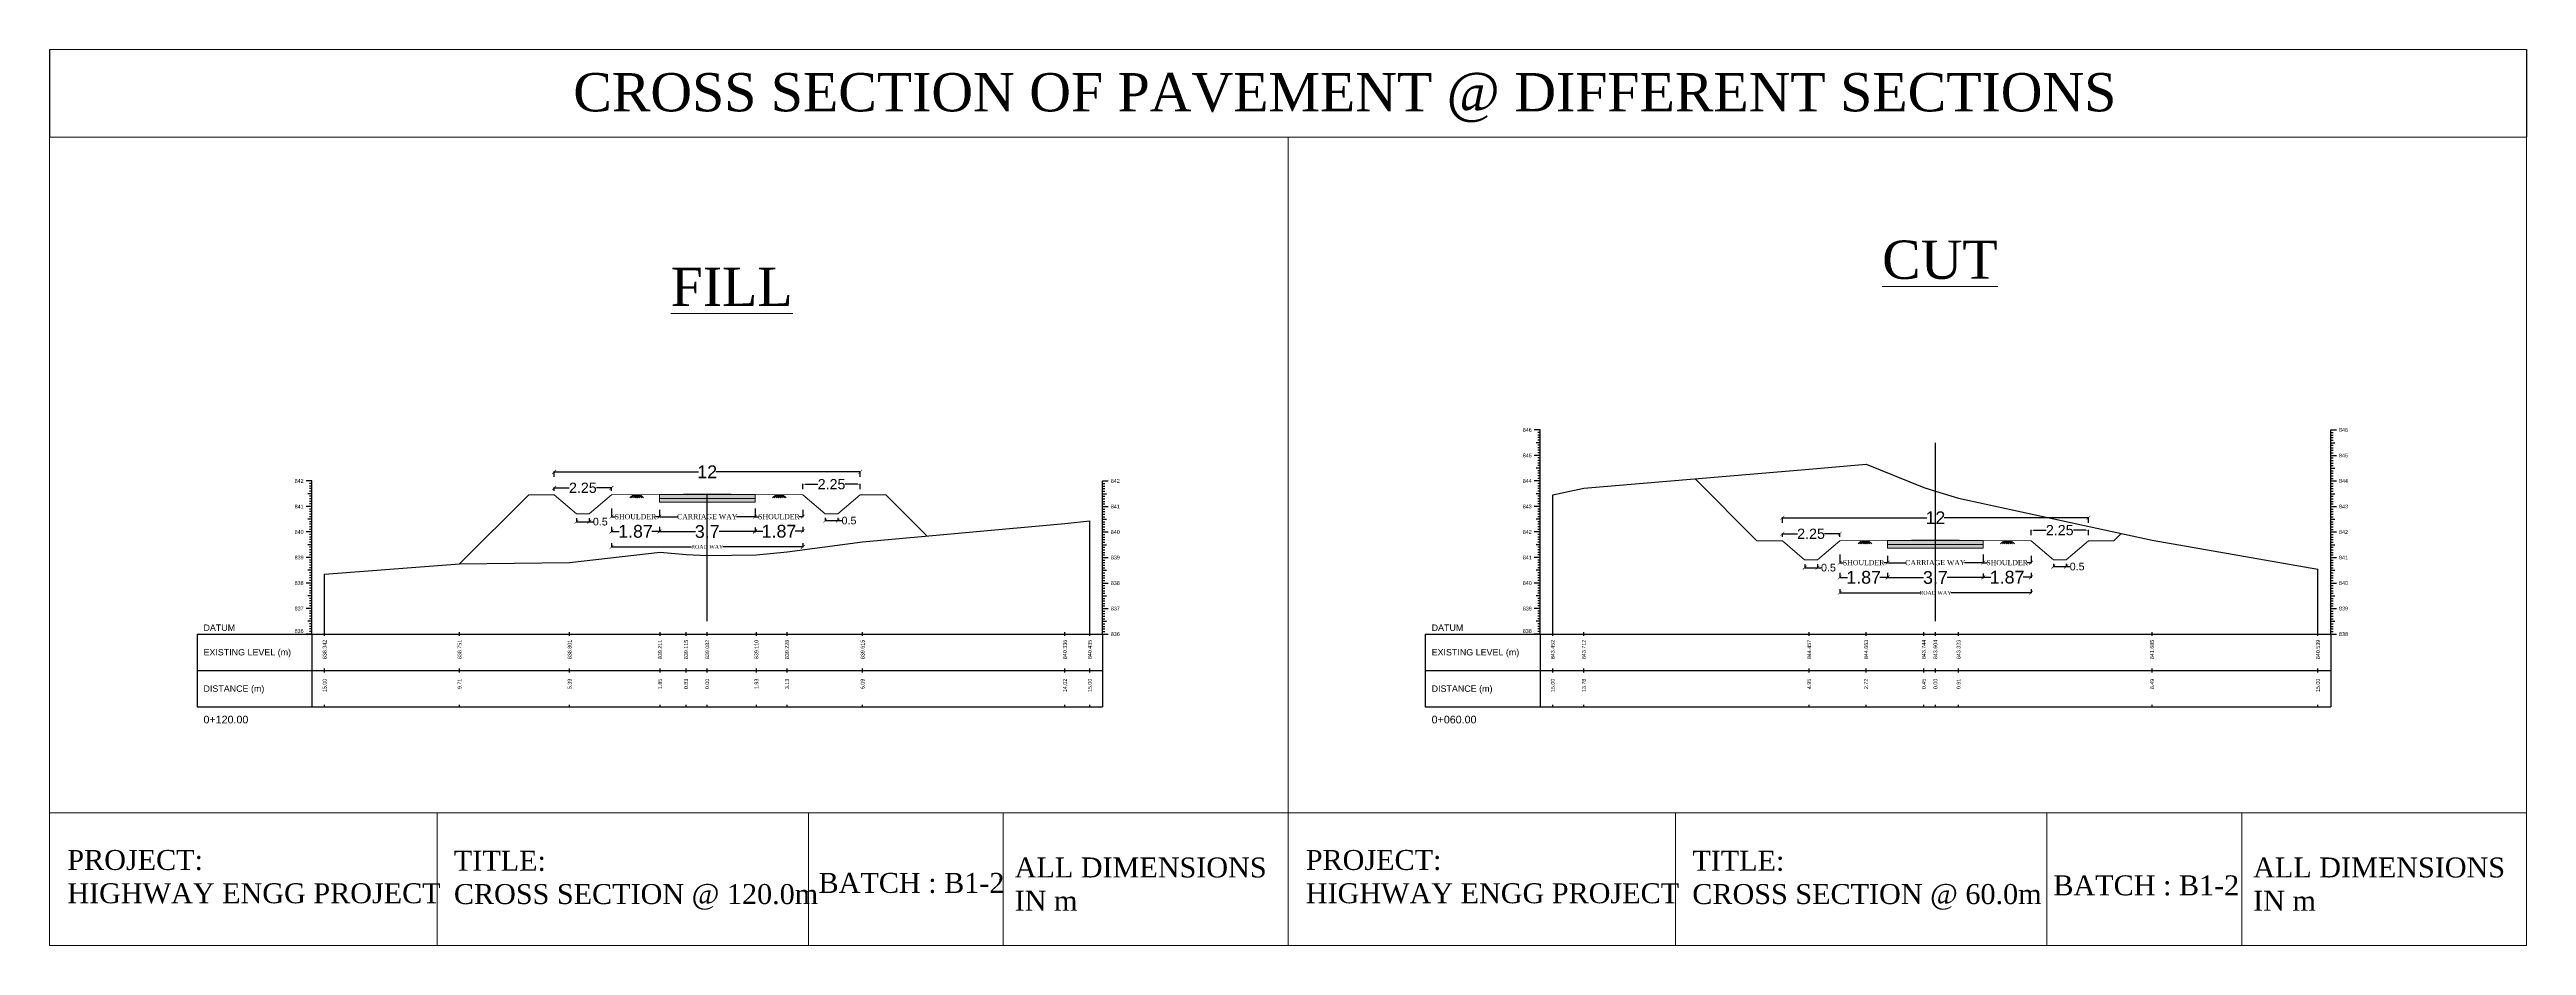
# Model space of a CAD drawing. Header units: millimetres. Extents: x 2757 to 35141, y 547 to 28513.
# Drawn here: x 25081 to 26052, y 26499 to 26850 of the extents above; entities that cross this region are included whole.
import ezdxf
from ezdxf.enums import TextEntityAlignment as Align

# ---------------------------------------------------------------- set-up
doc = ezdxf.new("R2010")
doc.units = ezdxf.units.MM
for name, color, linetype in [('Chainage_TXT', 7, 'Continuous'), ('CL', 4, 'Continuous'), ('CS_Drawing', 7, 'Continuous'), ('GL', 3, 'Continuous')]:
    doc.layers.add(name, color=color, linetype=linetype)
doc.styles.add('romans', font='romans.shx')
doc.styles.get("Standard").update_dxf_attribs({"font": 'arial.ttf'})
doc.dimstyles.get("Standard").update_dxf_attribs({"dimtxt": 0.18, "dimasz": 0.18, "dimexe": 0.18, "dimexo": 0.0625, "dimgap": 0.09, "dimtad": 0, "dimtih": 1, "dimtoh": 1, "dimdec": 4, "dimzin": 0, "dimdsep": 46, "dimtxsty": 'Standard', "dimcen": 0.09, "dimadec": 0, "dimazin": 0, "dimtfac": 1, "dimtdec": 4, "dimtofl": 0, "dimtmove": 0, "dimatfit": 3, "dimfxl": 1, "dimtolj": 1, "dimtzin": 0, "dimarcsym": 0})

# ---------------------------------------------------------------- blocks, each defined once
blk = doc.blocks.new('_ArchTick')
at = {"color": 0, "linetype": 'ByBlock', "const_width": 0.15}
blk.add_lwpolyline([(-0.5, -0.5), (0.5, 0.5)], dxfattribs=at)
blk = doc.blocks.new('*D63')
at = {"color": 0, "lineweight": -2, "transparency": 16777216}
for p, q in [((25278.59, 26677.06), (25278.59, 26678.42)), ((25278.59, 26678.24), (25284.51, 26678.24)), ((25301.09, 26678.24), (25295.18, 26678.24)), ((25301.09, 26677.06), (25301.09, 26678.42))]:
    blk.add_line(p, q, dxfattribs=at)
at = {"layer": 'Defpoints', "color": 0, "transparency": 16777216}
for p in [(25278.59, 26678.24), (25278.59, 26677), (25301.09, 26677)]:
    blk.add_point(p, dxfattribs=at)
at = {"color": 0, "lineweight": -2, "transparency": 16777216, "xscale": 1.5, "yscale": 1.5, "zscale": 1.5, "rotation": 180}
blk.add_blockref('_ArchTick', (25278.59, 26678.24), dxfattribs=at)
at = {"color": 0, "lineweight": -2, "transparency": 16777216, "xscale": 1.5, "yscale": 1.5, "zscale": 1.5}
blk.add_blockref('_ArchTick', (25301.09, 26678.24), dxfattribs=at)
at = {"color": 0, "lineweight": 18, "transparency": 16777216, "insert": (25289.84, 26678.24), "char_height": 2, "attachment_point": 5}
blk.add_mtext('\\A1;{\\H2x;2.25}', dxfattribs=at)
blk = doc.blocks.new('*D64')
at = {"color": 0, "lineweight": -2, "transparency": 16777216}
for p, q in [((25376.09, 26677.67), (25376.09, 26679.83)), ((25377.09, 26679.65), (25382.01, 26679.65)), ((25397.59, 26679.65), (25392.68, 26679.65)), ((25398.59, 26677.77), (25398.59, 26679.83))]:
    blk.add_line(p, q, dxfattribs=at)
at = {"color": 0, "transparency": 16777216}
for points in [[(25377.09, 26679.82), (25377.09, 26679.49), (25376.09, 26679.65)], [(25397.59, 26679.82), (25397.59, 26679.49), (25398.59, 26679.65)]]:
    blk.add_solid(points, dxfattribs=at)
at = {"layer": 'Defpoints', "color": 0, "transparency": 16777216}
for p in [(25376.09, 26677.61), (25398.59, 26679.65), (25398.59, 26677.71)]:
    blk.add_point(p, dxfattribs=at)
at = {"color": 0, "lineweight": 18, "transparency": 16777216, "insert": (25387.34, 26679.65), "char_height": 2, "attachment_point": 5}
blk.add_mtext('\\A1;{\\H2x;2.25}', dxfattribs=at)
blk = doc.blocks.new('*D65')
at = {"color": 0, "lineweight": -2, "transparency": 16777216}
for p, q in [((25301.09, 26662.94), (25301.09, 26660.98)), ((25301.09, 26661.16), (25304.12, 26661.16)), ((25319.84, 26661.16), (25316.82, 26661.16)), ((25319.84, 26662.92), (25319.84, 26660.98))]:
    blk.add_line(p, q, dxfattribs=at)
at = {"layer": 'Defpoints', "color": 0, "transparency": 16777216}
for p in [(25301.09, 26663), (25319.84, 26662.98), (25319.84, 26661.16)]:
    blk.add_point(p, dxfattribs=at)
at = {"color": 0, "lineweight": -2, "transparency": 16777216, "xscale": 1.5, "yscale": 1.5, "zscale": 1.5, "rotation": 180}
blk.add_blockref('_ArchTick', (25301.09, 26661.16), dxfattribs=at)
at = {"color": 0, "lineweight": -2, "transparency": 16777216, "xscale": 1.5, "yscale": 1.5, "zscale": 1.5}
blk.add_blockref('_ArchTick', (25319.84, 26661.16), dxfattribs=at)
at = {"color": 0, "lineweight": 18, "transparency": 16777216, "insert": (25310.47, 26661.16), "char_height": 3, "attachment_point": 5}
blk.add_mtext('\\A1;{\\H1.66667x;1.87}', dxfattribs=at)
blk = doc.blocks.new('*D66')
at = {"color": 0, "lineweight": -2, "transparency": 16777216}
for p, q in [((25319.84, 26662.92), (25319.84, 26660.92)), ((25319.84, 26661.1), (25333.95, 26661.1)), ((25357.34, 26661.1), (25343.23, 26661.1)), ((25357.34, 26662.67), (25357.34, 26660.92))]:
    blk.add_line(p, q, dxfattribs=at)
at = {"layer": 'Defpoints', "color": 0, "transparency": 16777216}
for p in [(25319.84, 26662.98), (25357.34, 26662.74), (25357.34, 26661.1)]:
    blk.add_point(p, dxfattribs=at)
at = {"color": 0, "lineweight": -2, "transparency": 16777216, "xscale": 1.5, "yscale": 1.5, "zscale": 1.5, "rotation": 180}
blk.add_blockref('_ArchTick', (25319.84, 26661.1), dxfattribs=at)
at = {"color": 0, "lineweight": -2, "transparency": 16777216, "xscale": 1.5, "yscale": 1.5, "zscale": 1.5}
blk.add_blockref('_ArchTick', (25357.34, 26661.1), dxfattribs=at)
at = {"color": 0, "lineweight": 18, "transparency": 16777216, "insert": (25338.59, 26661.1), "char_height": 3, "attachment_point": 5}
blk.add_mtext('\\A1;{\\H1.66667x;3.7}', dxfattribs=at)
blk = doc.blocks.new('*D67')
at = {"color": 0, "lineweight": -2, "transparency": 16777216}
for p, q in [((25357.34, 26662.67), (25357.34, 26661.03)), ((25357.34, 26661.21), (25360.37, 26661.21)), ((25376.09, 26661.21), (25373.07, 26661.21)), ((25376.09, 26662.98), (25376.09, 26661.03))]:
    blk.add_line(p, q, dxfattribs=at)
at = {"layer": 'Defpoints', "color": 0, "transparency": 16777216}
for p in [(25357.34, 26662.74), (25376.09, 26663.04), (25376.09, 26661.21)]:
    blk.add_point(p, dxfattribs=at)
at = {"color": 0, "lineweight": -2, "transparency": 16777216, "xscale": 1.5, "yscale": 1.5, "zscale": 1.5, "rotation": 180}
blk.add_blockref('_ArchTick', (25357.34, 26661.21), dxfattribs=at)
at = {"color": 0, "lineweight": -2, "transparency": 16777216, "xscale": 1.5, "yscale": 1.5, "zscale": 1.5}
blk.add_blockref('_ArchTick', (25376.09, 26661.21), dxfattribs=at)
at = {"color": 0, "lineweight": 18, "transparency": 16777216, "insert": (25366.72, 26661.21), "char_height": 3, "attachment_point": 5}
blk.add_mtext('\\A1;{\\H1.66667x;1.87}', dxfattribs=at)
blk = doc.blocks.new('*D68')
at = {"color": 0, "lineweight": -2, "transparency": 16777216}
for p, q in [((25384.84, 26666.52), (25384.84, 26665.21)), ((25389.84, 26666.52), (25389.84, 26665.21)), ((25384.84, 26665.39), (25389.84, 26665.39)), ((25389.84, 26665.39), (25391.34, 26665.39))]:
    blk.add_line(p, q, dxfattribs=at)
at = {"layer": 'Defpoints', "color": 0, "transparency": 16777216}
for p in [(25384.84, 26666.59), (25389.84, 26666.59), (25389.84, 26665.39)]:
    blk.add_point(p, dxfattribs=at)
at = {"color": 0, "lineweight": -2, "transparency": 16777216, "xscale": 1.5, "yscale": 1.5, "zscale": 1.5, "rotation": 180}
blk.add_blockref('_ArchTick', (25384.84, 26665.39), dxfattribs=at)
at = {"color": 0, "lineweight": -2, "transparency": 16777216, "xscale": 1.5, "yscale": 1.5, "zscale": 1.5}
blk.add_blockref('_ArchTick', (25389.84, 26665.39), dxfattribs=at)
at = {"color": 0, "lineweight": 18, "transparency": 16777216, "insert": (25394.18, 26665.39), "char_height": 2, "attachment_point": 5}
blk.add_mtext('\\A1;{\\H1.5x;0.5}', dxfattribs=at)
blk = doc.blocks.new('*D69')
at = {"color": 0, "lineweight": -2, "transparency": 16777216}
for p, q in [((25287.34, 26666.35), (25287.34, 26664.79)), ((25292.34, 26666.35), (25292.34, 26664.79)), ((25287.34, 26664.97), (25292.34, 26664.97)), ((25292.34, 26664.97), (25293.84, 26664.97))]:
    blk.add_line(p, q, dxfattribs=at)
at = {"layer": 'Defpoints', "color": 0, "transparency": 16777216}
for p in [(25287.34, 26666.41), (25292.34, 26666.41), (25292.34, 26664.97)]:
    blk.add_point(p, dxfattribs=at)
at = {"color": 0, "lineweight": -2, "transparency": 16777216, "xscale": 1.5, "yscale": 1.5, "zscale": 1.5, "rotation": 180}
blk.add_blockref('_ArchTick', (25287.34, 26664.97), dxfattribs=at)
at = {"color": 0, "lineweight": -2, "transparency": 16777216, "xscale": 1.5, "yscale": 1.5, "zscale": 1.5}
blk.add_blockref('_ArchTick', (25292.34, 26664.97), dxfattribs=at)
at = {"color": 0, "lineweight": 18, "transparency": 16777216, "insert": (25296.68, 26664.97), "char_height": 2, "attachment_point": 5}
blk.add_mtext('\\A1;{\\H1.5x;0.5}', dxfattribs=at)
blk = doc.blocks.new('*D70')
at = {"color": 0, "lineweight": -2, "transparency": 16777216}
for p, q in [((25278.59, 26682.51), (25278.59, 26684.69)), ((25278.59, 26684.51), (25335.18, 26684.51)), ((25398.59, 26684.51), (25342, 26684.51)), ((25398.59, 26682.51), (25398.59, 26684.69))]:
    blk.add_line(p, q, dxfattribs=at)
at = {"layer": 'Defpoints', "color": 0, "transparency": 16777216}
for p in [(25278.59, 26682.45), (25398.59, 26684.51), (25398.59, 26682.45)]:
    blk.add_point(p, dxfattribs=at)
at = {"color": 0, "lineweight": -2, "transparency": 16777216, "xscale": 1.5, "yscale": 1.5, "zscale": 1.5, "rotation": 180}
blk.add_blockref('_ArchTick', (25278.59, 26684.51), dxfattribs=at)
at = {"color": 0, "lineweight": -2, "transparency": 16777216, "xscale": 1.5, "yscale": 1.5, "zscale": 1.5}
blk.add_blockref('_ArchTick', (25398.59, 26684.51), dxfattribs=at)
at = {"color": 0, "lineweight": 18, "transparency": 16777216, "insert": (25338.59, 26684.51), "char_height": 2, "attachment_point": 5}
blk.add_mtext('\\A1;{\\H2.5x;12}', dxfattribs=at)
blk = doc.blocks.new('*D71')
at = {"color": 0, "lineweight": -2, "transparency": 16777216}
for p, q in [((25301.09, 26656.6), (25301.09, 26654.93)), ((25376.09, 26656.59), (25376.09, 26654.93)), ((25301.09, 26655.11), (25332.48, 26655.11)), ((25376.09, 26655.11), (25344.71, 26655.11))]:
    blk.add_line(p, q, dxfattribs=at)
at = {"layer": 'Defpoints', "color": 0, "transparency": 16777216}
for p in [(25301.09, 26656.66), (25376.09, 26656.65), (25376.09, 26655.11)]:
    blk.add_point(p, dxfattribs=at)
at = {"color": 0, "lineweight": -2, "transparency": 16777216, "xscale": 1.5, "yscale": 1.5, "zscale": 1.5, "rotation": 180}
blk.add_blockref('_ArchTick', (25301.09, 26655.11), dxfattribs=at)
at = {"color": 0, "lineweight": -2, "transparency": 16777216, "xscale": 1.5, "yscale": 1.5, "zscale": 1.5}
blk.add_blockref('_ArchTick', (25376.09, 26655.11), dxfattribs=at)
at = {"color": 0, "lineweight": 18, "transparency": 16777216, "insert": (25338.59, 26655.11), "char_height": 3, "attachment_point": 5}
blk.add_mtext('\\A1;{\\fTimes New Roman|b0|i0|c0|p18;\\H0.5x;ROAD WAY}', dxfattribs=at)
blk = doc.blocks.new('*D72')
at = {"color": 0, "lineweight": -2, "transparency": 16777216}
for p, q in [((25319.85, 26666.99), (25319.85, 26667.11)), ((25319.85, 26666.93), (25327.14, 26666.93)), ((25357.35, 26666.93), (25350.05, 26666.93)), ((25357.35, 26666.99), (25357.35, 26667.11))]:
    blk.add_line(p, q, dxfattribs=at)
at = {"layer": 'Defpoints', "color": 0, "transparency": 16777216}
for p in [(25319.85, 26666.93), (25357.35, 26666.93), (25357.35, 26666.93)]:
    blk.add_point(p, dxfattribs=at)
at = {"color": 0, "lineweight": -2, "transparency": 16777216, "xscale": 1.5, "yscale": 1.5, "zscale": 1.5, "rotation": 180}
blk.add_blockref('_ArchTick', (25319.85, 26666.93), dxfattribs=at)
at = {"color": 0, "lineweight": -2, "transparency": 16777216, "xscale": 1.5, "yscale": 1.5, "zscale": 1.5}
blk.add_blockref('_ArchTick', (25357.35, 26666.93), dxfattribs=at)
at = {"color": 0, "lineweight": 18, "transparency": 16777216, "insert": (25338.6, 26666.93), "char_height": 3, "attachment_point": 5}
blk.add_mtext('\\A1;{\\fTimes New Roman|b0|i0|c0|p18;\\H0.66667x;CARRIAGE WAY}', dxfattribs=at)
blk = doc.blocks.new('*D73')
at = {"color": 0, "lineweight": -2, "transparency": 16777216}
for p, q in [((25301.09, 26670.12), (25301.09, 26666.75)), ((25301.09, 26666.93), (25302.58, 26666.93)), ((25319.85, 26666.93), (25318.36, 26666.93)), ((25319.85, 26669.66), (25319.85, 26666.75))]:
    blk.add_line(p, q, dxfattribs=at)
at = {"layer": 'Defpoints', "color": 0, "transparency": 16777216}
for p in [(25301.09, 26670.18), (25301.09, 26666.93), (25319.85, 26669.72)]:
    blk.add_point(p, dxfattribs=at)
at = {"color": 0, "lineweight": -2, "transparency": 16777216, "xscale": 1.5, "yscale": 1.5, "zscale": 1.5, "rotation": 180}
blk.add_blockref('_ArchTick', (25301.09, 26666.93), dxfattribs=at)
at = {"color": 0, "lineweight": -2, "transparency": 16777216, "xscale": 1.5, "yscale": 1.5, "zscale": 1.5}
blk.add_blockref('_ArchTick', (25319.85, 26666.93), dxfattribs=at)
at = {"color": 0, "lineweight": 18, "transparency": 16777216, "insert": (25310.47, 26666.93), "char_height": 3, "attachment_point": 5}
blk.add_mtext('\\A1;{\\fTimes New Roman|b0|i0|c0|p18;\\H0.66667x;SHOULDER}', dxfattribs=at)
blk = doc.blocks.new('*D74')
at = {"color": 0, "lineweight": -2, "transparency": 16777216}
for p, q in [((25357.35, 26670.12), (25357.35, 26666.75)), ((25357.35, 26666.93), (25358.83, 26666.93)), ((25376.1, 26666.93), (25374.61, 26666.93)), ((25376.1, 26669.66), (25376.1, 26666.75))]:
    blk.add_line(p, q, dxfattribs=at)
at = {"layer": 'Defpoints', "color": 0, "transparency": 16777216}
for p in [(25357.35, 26670.18), (25357.35, 26666.93), (25376.1, 26669.72)]:
    blk.add_point(p, dxfattribs=at)
at = {"color": 0, "lineweight": -2, "transparency": 16777216, "xscale": 1.5, "yscale": 1.5, "zscale": 1.5, "rotation": 180}
blk.add_blockref('_ArchTick', (25357.35, 26666.93), dxfattribs=at)
at = {"color": 0, "lineweight": -2, "transparency": 16777216, "xscale": 1.5, "yscale": 1.5, "zscale": 1.5}
blk.add_blockref('_ArchTick', (25376.1, 26666.93), dxfattribs=at)
at = {"color": 0, "lineweight": 18, "transparency": 16777216, "insert": (25366.72, 26666.93), "char_height": 3, "attachment_point": 5}
blk.add_mtext('\\A1;{\\fTimes New Roman|b0|i0|c0|p18;\\H0.66667x;SHOULDER}', dxfattribs=at)
blk = doc.blocks.new('*D75')
at = {"color": 0, "lineweight": -2, "transparency": 16777216}
for p, q in [((25760.1, 26659.05), (25760.1, 26660.4)), ((25760.1, 26660.22), (25766.01, 26660.22)), ((25782.6, 26660.22), (25776.68, 26660.22)), ((25782.6, 26659.05), (25782.6, 26660.4))]:
    blk.add_line(p, q, dxfattribs=at)
at = {"layer": 'Defpoints', "color": 0, "transparency": 16777216}
for p in [(25760.1, 26660.22), (25760.1, 26658.98), (25782.6, 26658.98)]:
    blk.add_point(p, dxfattribs=at)
at = {"color": 0, "lineweight": -2, "transparency": 16777216, "xscale": 1.5, "yscale": 1.5, "zscale": 1.5, "rotation": 180}
blk.add_blockref('_ArchTick', (25760.1, 26660.22), dxfattribs=at)
at = {"color": 0, "lineweight": -2, "transparency": 16777216, "xscale": 1.5, "yscale": 1.5, "zscale": 1.5}
blk.add_blockref('_ArchTick', (25782.6, 26660.22), dxfattribs=at)
at = {"color": 0, "lineweight": 18, "transparency": 16777216, "insert": (25771.35, 26660.22), "char_height": 2, "attachment_point": 5}
blk.add_mtext('\\A1;{\\H2x;2.25}', dxfattribs=at)
blk = doc.blocks.new('*D76')
at = {"color": 0, "lineweight": -2, "transparency": 16777216}
for p, q in [((25857.6, 26659.66), (25857.6, 26661.82)), ((25858.6, 26661.64), (25863.51, 26661.64)), ((25879.1, 26661.64), (25874.18, 26661.64)), ((25880.1, 26659.75), (25880.1, 26661.82))]:
    blk.add_line(p, q, dxfattribs=at)
at = {"color": 0, "transparency": 16777216}
for points in [[(25858.6, 26661.8), (25858.6, 26661.47), (25857.6, 26661.64)], [(25879.1, 26661.8), (25879.1, 26661.47), (25880.1, 26661.64)]]:
    blk.add_solid(points, dxfattribs=at)
at = {"layer": 'Defpoints', "color": 0, "transparency": 16777216}
for p in [(25857.6, 26659.59), (25880.1, 26661.64), (25880.1, 26659.69)]:
    blk.add_point(p, dxfattribs=at)
at = {"color": 0, "lineweight": 18, "transparency": 16777216, "insert": (25868.85, 26661.64), "char_height": 2, "attachment_point": 5}
blk.add_mtext('\\A1;{\\H2x;2.25}', dxfattribs=at)
blk = doc.blocks.new('*D77')
at = {"color": 0, "lineweight": -2, "transparency": 16777216}
for p, q in [((25782.6, 26644.92), (25782.6, 26642.96)), ((25782.6, 26643.14), (25785.62, 26643.14)), ((25801.35, 26643.14), (25798.32, 26643.14)), ((25801.35, 26644.9), (25801.35, 26642.96))]:
    blk.add_line(p, q, dxfattribs=at)
at = {"layer": 'Defpoints', "color": 0, "transparency": 16777216}
for p in [(25782.6, 26644.99), (25801.35, 26644.96), (25801.35, 26643.14)]:
    blk.add_point(p, dxfattribs=at)
at = {"color": 0, "lineweight": -2, "transparency": 16777216, "xscale": 1.5, "yscale": 1.5, "zscale": 1.5, "rotation": 180}
blk.add_blockref('_ArchTick', (25782.6, 26643.14), dxfattribs=at)
at = {"color": 0, "lineweight": -2, "transparency": 16777216, "xscale": 1.5, "yscale": 1.5, "zscale": 1.5}
blk.add_blockref('_ArchTick', (25801.35, 26643.14), dxfattribs=at)
at = {"color": 0, "lineweight": 18, "transparency": 16777216, "insert": (25791.97, 26643.14), "char_height": 3, "attachment_point": 5}
blk.add_mtext('\\A1;{\\H1.66667x;1.87}', dxfattribs=at)
blk = doc.blocks.new('*D78')
at = {"color": 0, "lineweight": -2, "transparency": 16777216}
for p, q in [((25801.35, 26644.9), (25801.35, 26642.9)), ((25801.35, 26643.08), (25815.46, 26643.08)), ((25838.85, 26643.08), (25824.74, 26643.08)), ((25838.85, 26644.66), (25838.85, 26642.9))]:
    blk.add_line(p, q, dxfattribs=at)
at = {"layer": 'Defpoints', "color": 0, "transparency": 16777216}
for p in [(25801.35, 26644.96), (25838.85, 26644.72), (25838.85, 26643.08)]:
    blk.add_point(p, dxfattribs=at)
at = {"color": 0, "lineweight": -2, "transparency": 16777216, "xscale": 1.5, "yscale": 1.5, "zscale": 1.5, "rotation": 180}
blk.add_blockref('_ArchTick', (25801.35, 26643.08), dxfattribs=at)
at = {"color": 0, "lineweight": -2, "transparency": 16777216, "xscale": 1.5, "yscale": 1.5, "zscale": 1.5}
blk.add_blockref('_ArchTick', (25838.85, 26643.08), dxfattribs=at)
at = {"color": 0, "lineweight": 18, "transparency": 16777216, "insert": (25820.1, 26643.08), "char_height": 3, "attachment_point": 5}
blk.add_mtext('\\A1;{\\H1.66667x;3.7}', dxfattribs=at)
blk = doc.blocks.new('*D79')
at = {"color": 0, "lineweight": -2, "transparency": 16777216}
for p, q in [((25838.85, 26644.66), (25838.85, 26643.01)), ((25838.85, 26643.19), (25841.87, 26643.19)), ((25857.6, 26643.19), (25854.57, 26643.19)), ((25857.6, 26644.96), (25857.6, 26643.01))]:
    blk.add_line(p, q, dxfattribs=at)
at = {"layer": 'Defpoints', "color": 0, "transparency": 16777216}
for p in [(25838.85, 26644.72), (25857.6, 26645.02), (25857.6, 26643.19)]:
    blk.add_point(p, dxfattribs=at)
at = {"color": 0, "lineweight": -2, "transparency": 16777216, "xscale": 1.5, "yscale": 1.5, "zscale": 1.5, "rotation": 180}
blk.add_blockref('_ArchTick', (25838.85, 26643.19), dxfattribs=at)
at = {"color": 0, "lineweight": -2, "transparency": 16777216, "xscale": 1.5, "yscale": 1.5, "zscale": 1.5}
blk.add_blockref('_ArchTick', (25857.6, 26643.19), dxfattribs=at)
at = {"color": 0, "lineweight": 18, "transparency": 16777216, "insert": (25848.22, 26643.19), "char_height": 3, "attachment_point": 5}
blk.add_mtext('\\A1;{\\H1.66667x;1.87}', dxfattribs=at)
blk = doc.blocks.new('*D80')
at = {"color": 0, "lineweight": -2, "transparency": 16777216}
for p, q in [((25866.35, 26648.51), (25866.35, 26647.2)), ((25866.35, 26647.38), (25871.35, 26647.38)), ((25871.35, 26648.51), (25871.35, 26647.2)), ((25871.35, 26647.38), (25872.85, 26647.38))]:
    blk.add_line(p, q, dxfattribs=at)
at = {"layer": 'Defpoints', "color": 0, "transparency": 16777216}
for p in [(25866.35, 26648.57), (25871.35, 26648.57), (25871.35, 26647.38)]:
    blk.add_point(p, dxfattribs=at)
at = {"color": 0, "lineweight": -2, "transparency": 16777216, "xscale": 1.5, "yscale": 1.5, "zscale": 1.5, "rotation": 180}
blk.add_blockref('_ArchTick', (25866.35, 26647.38), dxfattribs=at)
at = {"color": 0, "lineweight": -2, "transparency": 16777216, "xscale": 1.5, "yscale": 1.5, "zscale": 1.5}
blk.add_blockref('_ArchTick', (25871.35, 26647.38), dxfattribs=at)
at = {"color": 0, "lineweight": 18, "transparency": 16777216, "insert": (25875.68, 26647.38), "char_height": 2, "attachment_point": 5}
blk.add_mtext('\\A1;{\\H1.5x;0.5}', dxfattribs=at)
blk = doc.blocks.new('*D81')
at = {"color": 0, "lineweight": -2, "transparency": 16777216}
for p, q in [((25768.85, 26648.33), (25768.85, 26646.77)), ((25768.85, 26646.95), (25773.85, 26646.95)), ((25773.85, 26648.33), (25773.85, 26646.77)), ((25773.85, 26646.95), (25775.35, 26646.95))]:
    blk.add_line(p, q, dxfattribs=at)
at = {"layer": 'Defpoints', "color": 0, "transparency": 16777216}
for p in [(25768.85, 26648.39), (25773.85, 26648.39), (25773.85, 26646.95)]:
    blk.add_point(p, dxfattribs=at)
at = {"color": 0, "lineweight": -2, "transparency": 16777216, "xscale": 1.5, "yscale": 1.5, "zscale": 1.5, "rotation": 180}
blk.add_blockref('_ArchTick', (25768.85, 26646.95), dxfattribs=at)
at = {"color": 0, "lineweight": -2, "transparency": 16777216, "xscale": 1.5, "yscale": 1.5, "zscale": 1.5}
blk.add_blockref('_ArchTick', (25773.85, 26646.95), dxfattribs=at)
at = {"color": 0, "lineweight": 18, "transparency": 16777216, "insert": (25778.18, 26646.95), "char_height": 2, "attachment_point": 5}
blk.add_mtext('\\A1;{\\H1.5x;0.5}', dxfattribs=at)
blk = doc.blocks.new('*D82')
at = {"color": 0, "lineweight": -2, "transparency": 16777216}
for p, q in [((25760.1, 26664.49), (25760.1, 26666.68)), ((25760.1, 26666.5), (25816.69, 26666.5)), ((25880.1, 26666.5), (25823.51, 26666.5)), ((25880.1, 26664.49), (25880.1, 26666.68))]:
    blk.add_line(p, q, dxfattribs=at)
at = {"layer": 'Defpoints', "color": 0, "transparency": 16777216}
for p in [(25880.1, 26666.5), (25760.1, 26664.43), (25880.1, 26664.43)]:
    blk.add_point(p, dxfattribs=at)
at = {"color": 0, "lineweight": -2, "transparency": 16777216, "xscale": 1.5, "yscale": 1.5, "zscale": 1.5, "rotation": 180}
blk.add_blockref('_ArchTick', (25760.1, 26666.5), dxfattribs=at)
at = {"color": 0, "lineweight": -2, "transparency": 16777216, "xscale": 1.5, "yscale": 1.5, "zscale": 1.5}
blk.add_blockref('_ArchTick', (25880.1, 26666.5), dxfattribs=at)
at = {"color": 0, "lineweight": 18, "transparency": 16777216, "insert": (25820.1, 26666.5), "char_height": 2, "attachment_point": 5}
blk.add_mtext('\\A1;{\\H2.5x;12}', dxfattribs=at)
blk = doc.blocks.new('*D83')
at = {"color": 0, "lineweight": -2, "transparency": 16777216}
for p, q in [((25782.6, 26638.59), (25782.6, 26636.91)), ((25782.6, 26637.09), (25813.98, 26637.09)), ((25857.6, 26637.09), (25826.21, 26637.09)), ((25857.6, 26638.57), (25857.6, 26636.91))]:
    blk.add_line(p, q, dxfattribs=at)
at = {"layer": 'Defpoints', "color": 0, "transparency": 16777216}
for p in [(25782.6, 26638.65), (25857.6, 26638.63), (25857.6, 26637.09)]:
    blk.add_point(p, dxfattribs=at)
at = {"color": 0, "lineweight": -2, "transparency": 16777216, "xscale": 1.5, "yscale": 1.5, "zscale": 1.5, "rotation": 180}
blk.add_blockref('_ArchTick', (25782.6, 26637.09), dxfattribs=at)
at = {"color": 0, "lineweight": -2, "transparency": 16777216, "xscale": 1.5, "yscale": 1.5, "zscale": 1.5}
blk.add_blockref('_ArchTick', (25857.6, 26637.09), dxfattribs=at)
at = {"color": 0, "lineweight": 18, "transparency": 16777216, "insert": (25820.1, 26637.09), "char_height": 3, "attachment_point": 5}
blk.add_mtext('\\A1;{\\fTimes New Roman|b0|i0|c0|p18;\\H0.5x;ROAD WAY}', dxfattribs=at)
blk = doc.blocks.new('*D84')
at = {"color": 0, "lineweight": -2, "transparency": 16777216}
for p, q in [((25801.35, 26648.98), (25801.35, 26649.09)), ((25801.35, 26648.91), (25808.64, 26648.91)), ((25838.85, 26648.91), (25831.56, 26648.91)), ((25838.85, 26648.98), (25838.85, 26649.09))]:
    blk.add_line(p, q, dxfattribs=at)
at = {"layer": 'Defpoints', "color": 0, "transparency": 16777216}
for p in [(25801.35, 26648.91), (25838.85, 26648.91), (25838.85, 26648.91)]:
    blk.add_point(p, dxfattribs=at)
at = {"color": 0, "lineweight": -2, "transparency": 16777216, "xscale": 1.5, "yscale": 1.5, "zscale": 1.5, "rotation": 180}
blk.add_blockref('_ArchTick', (25801.35, 26648.91), dxfattribs=at)
at = {"color": 0, "lineweight": -2, "transparency": 16777216, "xscale": 1.5, "yscale": 1.5, "zscale": 1.5}
blk.add_blockref('_ArchTick', (25838.85, 26648.91), dxfattribs=at)
at = {"color": 0, "lineweight": 18, "transparency": 16777216, "insert": (25820.1, 26648.91), "char_height": 3, "attachment_point": 5}
blk.add_mtext('\\A1;{\\fTimes New Roman|b0|i0|c0|p18;\\H0.66667x;CARRIAGE WAY}', dxfattribs=at)
blk = doc.blocks.new('*D85')
at = {"color": 0, "lineweight": -2, "transparency": 16777216}
for p, q in [((25782.6, 26652.1), (25782.6, 26648.73)), ((25782.6, 26648.91), (25784.09, 26648.91)), ((25801.35, 26648.91), (25799.86, 26648.91)), ((25801.35, 26651.64), (25801.35, 26648.73))]:
    blk.add_line(p, q, dxfattribs=at)
at = {"layer": 'Defpoints', "color": 0, "transparency": 16777216}
for p in [(25782.6, 26652.17), (25782.6, 26648.91), (25801.35, 26651.7)]:
    blk.add_point(p, dxfattribs=at)
at = {"color": 0, "lineweight": -2, "transparency": 16777216, "xscale": 1.5, "yscale": 1.5, "zscale": 1.5, "rotation": 180}
blk.add_blockref('_ArchTick', (25782.6, 26648.91), dxfattribs=at)
at = {"color": 0, "lineweight": -2, "transparency": 16777216, "xscale": 1.5, "yscale": 1.5, "zscale": 1.5}
blk.add_blockref('_ArchTick', (25801.35, 26648.91), dxfattribs=at)
at = {"color": 0, "lineweight": 18, "transparency": 16777216, "insert": (25791.97, 26648.91), "char_height": 3, "attachment_point": 5}
blk.add_mtext('\\A1;{\\fTimes New Roman|b0|i0|c0|p18;\\H0.66667x;SHOULDER}', dxfattribs=at)
blk = doc.blocks.new('*D86')
at = {"color": 0, "lineweight": -2, "transparency": 16777216}
for p, q in [((25838.85, 26652.1), (25838.85, 26648.73)), ((25838.85, 26648.91), (25840.34, 26648.91)), ((25857.6, 26648.91), (25856.11, 26648.91)), ((25857.6, 26651.64), (25857.6, 26648.73))]:
    blk.add_line(p, q, dxfattribs=at)
at = {"layer": 'Defpoints', "color": 0, "transparency": 16777216}
for p in [(25838.85, 26652.17), (25838.85, 26648.91), (25857.6, 26651.7)]:
    blk.add_point(p, dxfattribs=at)
at = {"color": 0, "lineweight": -2, "transparency": 16777216, "xscale": 1.5, "yscale": 1.5, "zscale": 1.5, "rotation": 180}
blk.add_blockref('_ArchTick', (25838.85, 26648.91), dxfattribs=at)
at = {"color": 0, "lineweight": -2, "transparency": 16777216, "xscale": 1.5, "yscale": 1.5, "zscale": 1.5}
blk.add_blockref('_ArchTick', (25857.6, 26648.91), dxfattribs=at)
at = {"color": 0, "lineweight": 18, "transparency": 16777216, "insert": (25848.22, 26648.91), "char_height": 3, "attachment_point": 5}
blk.add_mtext('\\A1;{\\fTimes New Roman|b0|i0|c0|p18;\\H0.66667x;SHOULDER}', dxfattribs=at)

msp = doc.modelspace()

# ---------------------------------------------------------------- hatches: boundary and pattern name
at = {"lineweight": 18}
h = msp.add_hatch(color=256, dxfattribs=at)
h.dxf.hatch_style = 1
h.paths.add_polyline_path([(25338.59441, 26675.9322), (25319.84441, 26675.5572), (25338.59441, 26675.5947), (25357.34441, 26675.5572)])
h = msp.add_hatch(dxfattribs=at)
h.set_pattern_fill('GRAVEL', color=256)
h.set_pattern_definition([(228.0127875, (27596.057806, 27417.28771), (-8, -9), [0.134536, -13.31908805]), (184.9697407, (27595.967806, 27417.18771), (12, 1), [0.230868, -22.85592476]), (132.510447, (27595.737806, 27417.16771), (10, -11), [0.162788, -16.1160326]), (267.273689, (27595.347806, 27416.91771), (1, 20), [0.210238, -20.81355804]), (292.8336542, (27595.337806, 27416.70771), (-5, 12), [0.206155, -20.40937313]), (357.273689, (27595.417806, 27416.51771), (-20, 1), [0.210238, -20.81355804]), (37.6942405, (27595.627806, 27416.50771), (-13, -10), [0.278029, -27.52484855]), (72.2553284, (27595.847806, 27416.67771), (7, 22), [0.262488, -25.9863215]), (121.4295656, (27595.927806, 27416.92771), (-8, 13), [0.21095, -20.8840731]), (175.2363583, (27595.817806, 27417.10771), (11, -1), [0.240832, -11.80076258]), (222.3974378, (27595.577806, 27417.127712), (-12, -11), [0.311448, -30.833375]), (138.814075, (27596.33781, 27416.90771), (-7, 6), [0.106301, -10.5238448]), (171.4692344, (27596.257806, 27416.97771), (13, -2), [0.202237, -20.0215114]), (225, (27596.0578, 27417.0077), (-1e-16, -1), [0.141421, -1.27279256]), (203.1985905, (27595.9878, 27417.12771), (5, 2), [0.076158, -7.5396151]), (291.8014095, (27595.9178, 27417.09771), (-1, 3), [0.107703, -5.2774618]), (30.9637565, (27595.9578, 27416.99771), (3, 2), [0.174929, -5.6560229]), (161.565051, (27596.1078, 27417.0877), (2, -1), [0.126491, -3.03578666]), (16.3895403, (27595.337806, 27417.09771), (10, 3), [0.1772, -17.54284515]), (70.346176, (27595.507806, 27417.14771), (-4, -11), [0.148661, -14.71740775]), (293.1985905, (27596.1078, 27417.28771), (-2, 5), [0.152315, -7.4634581]), (343.6104597, (27596.167806, 27417.14771), (-10, 3), [0.1772, -17.54284515]), (339.443955, (27595.3378, 27416.47771), (-5, 2), [0.17088, -8.37312375]), (294.7751406, (27595.497806, 27416.41771), (-5, 11), [0.143178, -14.17464306]), (66.8014095, (27596.1178, 27416.28771), (2, 5), [0.152315, -7.4634581]), (17.3540246, (27596.177806, 27416.42771), (-13, -4), [0.167631, -16.5954236]), (69.443955, (27595.6278, 27416.28771), (-2, -5), [0.08544, -8.45856375]), (101.3099325, (27596.0578, 27416.28771), (-1, 4), [0.05099, -5.0480295]), (165.963757, (27596.0478, 27416.3377), (3, -1), [0.206155, -3.91695063]), (186.009006, (27595.847806, 27416.38771), (10, 1), [0.19105, -18.91392317]), (303.690068, (27595.9578, 27416.9077), (-1, 2), [0.144222, -3.46132928]), (353.1572266, (27596.037806, 27416.78771), (17, -2), [0.251794, -24.92756262]), (60.945396, (27596.28781, 27416.75771), (-4, -7), [0.102956, -10.19267414]), (90, (27596.3378, 27416.8477), (-1, 1), [0.06, -0.94]), (120.256437, (27595.827806, 27416.41771), (4, -7), [0.138924, -13.75352]), (48.0127875, (27595.757806, 27416.53771), (8, 9), [0.269072, -13.18455205]), (0, (27595.9378, 27416.7377), (1, 1), [0.26, -0.74]), (325.3048465, (27596.197806, 27416.73771), (10, -7), [0.158114, -15.6532743]), (254.054604, (27596.3278, 27416.64771), (-1, -4), [0.145602, -7.1345079]), (207.6459754, (27596.287806, 27416.50771), (-19, -10), [0.237065, -23.4694742]), (175.4260787, (27596.077806, 27416.39771), (-13, 1), [0.250799, -24.8290734])])
h.paths.add_polyline_path([(25357.34891, 26675.55711), (25357.34441, 26675.5572), (25338.59441, 26675.5947), (25319.84441, 26675.5572), (25319.84441, 26674.0572), (25357.34591, 26674.0572)])
h = msp.add_hatch(dxfattribs=at)
h.set_pattern_fill('GRAVEL', color=256, scale=0.1)
h.set_pattern_definition([(228.0127875, (5319.33804, 14288.98314), (-20.3200000016, -22.8599999986), [0.34172144, -33.83048364]), (184.969741, (5319.10944, 14288.72914), (30.47999998794, 2.5400001447), [0.58640472, -58.0540489]), (132.5104471, (5318.52524, 14288.67834), (25.4000000107, -27.9399999902), [0.41348152, -40.9347228]), (267.273689, (5317.53464, 14288.04334), (2.5400000053, 50.79999999973), [0.53400452, -52.86643743]), (292.8336542, (5317.50924, 14287.50994), (-12.70000000106, 30.47999999956), [0.5236337, -51.83980775]), (357.273689, (5317.71244, 14287.02734), (-50.79999999973, 2.5400000053), [0.53400452, -52.86643743]), (37.69424047, (5318.245845, 14287.00194), (-33.01999999854, -25.4000000019), [0.70619366, -69.91311531]), (72.25532837, (5318.80464, 14287.43374), (17.78000000478, 55.87999999848), [0.66671952, -66.0052566]), (121.4295656, (5319.00784, 14288.06874), (-20.3200000029, 33.0199999982), [0.535813, -53.0455457]), (175.2363583, (5318.72844, 14288.52594), (27.9399999996, -2.5400000044), [0.61171328, -29.97393695]), (222.3974378, (5318.118845, 14288.57674), (-30.47999999902, -27.94000000106), [0.79107792, -78.3167725]), (138.8140748, (5320.04924, 14288.01794), (-17.779999999, 15.2400000012), [0.27000454, -26.73056582]), (171.4692344, (5319.84604, 14288.19574), (33.0200000009, -5.07999999424), [0.51368198, -50.854639]), (225, (5319.338, 14288.272), (-4e-16, -2.54), [0.35920934, -3.2328931]), (203.1985905, (5319.16024, 14288.57674), (12.7000000003, 5.079999999), [0.19344132, -19.15062237]), (291.8014095, (5318.98244, 14288.50054), (-2.540000001, 7.62), [0.27356562, -13.404753]), (30.9637565, (5319.08404, 14288.24654), (7.62, 5.08), [0.44431966, -14.36629815]), (161.565051, (5319.46504, 14288.47514), (5.08, -2.54), [0.32128714, -7.71089812]), (16.3895403, (5317.50924, 14288.50054), (25.4, 7.62), [0.450088, -44.55882667]), (70.3461759, (5317.94104, 14288.62754), (-10.1600000009, -27.9399999997), [0.37759894, -37.38221568]), (293.1985905, (5319.46504, 14288.98314), (-5.079999999, 12.7000000004), [0.3868801, -18.9571836]), (343.6104597, (5319.61744, 14288.62754), (-25.4000000005, 7.6199999982), [0.450088, -44.55882667]), (339.4439548, (5317.50924, 14286.92574), (-12.7, 5.08), [0.4340352, -21.2677343]), (294.7751406, (5317.91564, 14286.77334), (-12.7000000151, 27.9399999931), [0.36367212, -36.00359338]), (66.8014095, (5319.49044, 14286.44314), (5.079999999, 12.7000000003), [0.3868801, -18.9571836]), (17.35402464, (5319.64284, 14286.79874), (-33.0199999993, -10.1600000021), [0.42578274, -42.15237598]), (69.4439548, (5318.24584, 14286.44314), (-5.08, -12.7), [0.2170176, -21.4847519]), (101.3099325, (5319.33804, 14286.44314), (-2.54, 10.16), [0.1295146, -12.82199496]), (165.9637565, (5319.31264, 14286.57014), (7.62, -2.54), [0.5236337, -9.9490546]), (186.00900596, (5318.80464, 14286.69714), (25.3999999999, 2.5400000013), [0.485267, -48.04136486]), (303.6900675, (5319.08404, 14288.01794), (-2.54, 5.08), [0.36632388, -8.79177636]), (353.1572266, (5319.28724, 14287.71314), (43.18000000027, -5.07999999774), [0.63955676, -63.31600907]), (60.9453959, (5319.92224, 14287.63694), (-10.1600000003, -17.7799999998), [0.26150824, -25.88939232]), (90, (5320.0492, 14287.8655), (-2.54, 2.54), [0.1524, -2.3876]), (120.2564372, (5318.75384, 14286.77334), (10.1599999988, -17.7800000007), [0.35286696, -34.93394077]), (48.0127875, (5318.57604, 14287.07814), (20.3200000017, 22.8599999985), [0.68344288, -33.4887622]), (0, (5319.0332, 14287.5861), (2.54, 2.54), [0.6604, -1.8796]), (325.3048465, (5319.69364, 14287.58614), (25.4000000096, -17.7799999863), [0.40160956, -39.75931672]), (254.0546041, (5320.02384, 14287.35754), (-2.54, -10.16), [0.36982908, -18.12165004]), (207.64597536, (5319.92224, 14287.00194), (-48.26000000177, -25.39999999663), [0.6021451, -59.61246442]), (175.42607874, (5319.38884, 14286.72254), (-33.02, 2.54), [0.63702946, -63.06584646])])
h.paths.add_polyline_path([(25357.34141, 26674.0572), (25319.84441, 26674.0572), (25319.84441, 26672.5572), (25357.34141, 26672.5572)])
h = msp.add_hatch(color=256, dxfattribs=at)
h.dxf.hatch_style = 1
h.paths.add_polyline_path([(25820.09669, 26657.91583), (25801.34669, 26657.54083), (25820.09669, 26657.57833), (25838.84669, 26657.54083)])
h = msp.add_hatch(dxfattribs=at)
h.set_pattern_fill('GRAVEL', color=256)
h.set_pattern_definition([(228.0127875, (28077.56009, 27399.27134), (-8, -9), [0.134536, -13.31908805]), (184.9697407, (28077.47009, 27399.17134), (12, 1), [0.230868, -22.85592476]), (132.510447, (28077.24009, 27399.15134), (10, -11), [0.162788, -16.1160326]), (267.273689, (28076.85009, 27398.90134), (1, 20), [0.210238, -20.81355804]), (292.8336542, (28076.84009, 27398.69134), (-5, 12), [0.206155, -20.40937313]), (357.273689, (28076.92009, 27398.50134), (-20, 1), [0.210238, -20.81355804]), (37.6942405, (28077.13009, 27398.49134), (-13, -10), [0.278029, -27.52484855]), (72.2553284, (28077.35009, 27398.66134), (7, 22), [0.262488, -25.9863215]), (121.4295656, (28077.43009, 27398.91134), (-8, 13), [0.21095, -20.8840731]), (175.2363583, (28077.32009, 27399.09134), (11, -1), [0.240832, -11.80076258]), (222.3974378, (28077.08009, 27399.11134), (-12, -11), [0.311448, -30.833375]), (138.814075, (28077.84009, 27398.89134), (-7, 6), [0.106301, -10.5238448]), (171.4692344, (28077.76009, 27398.96134), (13, -2), [0.202237, -20.0215114]), (225, (28077.5601, 27398.99134), (-1e-16, -1), [0.141421, -1.27279256]), (203.1985905, (28077.49009, 27399.11134), (5, 2), [0.076158, -7.5396151]), (291.8014095, (28077.42009, 27399.08134), (-1, 3), [0.107703, -5.2774618]), (30.9637565, (28077.46009, 27398.98134), (3, 2), [0.174929, -5.6560229]), (161.565051, (28077.6101, 27399.07134), (2, -1), [0.126491, -3.03578666]), (16.3895403, (28076.84009, 27399.08134), (10, 3), [0.1772, -17.54284515]), (70.346176, (28077.01009, 27399.13134), (-4, -11), [0.148661, -14.71740775]), (293.1985905, (28077.61009, 27399.27134), (-2, 5), [0.152315, -7.4634581]), (343.6104597, (28077.67009, 27399.13134), (-10, 3), [0.1772, -17.54284515]), (339.443955, (28076.84009, 27398.46134), (-5, 2), [0.17088, -8.37312375]), (294.7751406, (28077.00009, 27398.40134), (-5, 11), [0.143178, -14.17464306]), (66.8014095, (28077.62009, 27398.27134), (2, 5), [0.152315, -7.4634581]), (17.3540246, (28077.68009, 27398.41134), (-13, -4), [0.167631, -16.5954236]), (69.443955, (28077.13009, 27398.27134), (-2, -5), [0.08544, -8.45856375]), (101.3099325, (28077.5601, 27398.27134), (-1, 4), [0.05099, -5.0480295]), (165.963757, (28077.5501, 27398.32134), (3, -1), [0.206155, -3.91695063]), (186.009006, (28077.35009, 27398.37134), (10, 1), [0.19105, -18.91392317]), (303.690068, (28077.4601, 27398.89134), (-1, 2), [0.144222, -3.46132928]), (353.1572266, (28077.54009, 27398.77134), (17, -2), [0.251794, -24.92756262]), (60.945396, (28077.79009, 27398.74134), (-4, -7), [0.102956, -10.19267414]), (90, (28077.8401, 27398.8313), (-1, 1), [0.06, -0.94]), (120.256437, (28077.33009, 27398.40134), (4, -7), [0.138924, -13.75352]), (48.0127875, (28077.26009, 27398.52134), (8, 9), [0.269072, -13.18455205]), (0, (28077.4401, 27398.7213), (1, 1), [0.26, -0.74]), (325.3048465, (28077.70009, 27398.72134), (10, -7), [0.158114, -15.6532743]), (254.054604, (28077.83009, 27398.63134), (-1, -4), [0.145602, -7.1345079]), (207.6459754, (28077.79009, 27398.49134), (-19, -10), [0.237065, -23.4694742]), (175.4260787, (28077.58009, 27398.38134), (-13, 1), [0.250799, -24.8290734])])
h.paths.add_polyline_path([(25838.85119, 26657.54074), (25838.84669, 26657.54083), (25820.09669, 26657.57833), (25801.34669, 26657.54083), (25801.34669, 26656.04083), (25838.84819, 26656.04083)])
h = msp.add_hatch(dxfattribs=at)
h.set_pattern_fill('GRAVEL', color=256, scale=0.1)
h.set_pattern_definition([(228.0127875, (5800.84033, 14270.96677), (-20.3200000016, -22.8599999986), [0.34172144, -33.83048364]), (184.969741, (5800.61173, 14270.71277), (30.47999998794, 2.5400001447), [0.58640472, -58.0540489]), (132.5104471, (5800.02753, 14270.66197), (25.4000000107, -27.9399999902), [0.41348152, -40.9347228]), (267.273689, (5799.03693, 14270.02697), (2.5400000053, 50.79999999973), [0.53400452, -52.86643743]), (292.8336542, (5799.01153, 14269.49357), (-12.70000000106, 30.47999999956), [0.5236337, -51.83980775]), (357.273689, (5799.21473, 14269.01097), (-50.79999999973, 2.5400000053), [0.53400452, -52.86643743]), (37.69424047, (5799.74813, 14268.98557), (-33.01999999854, -25.4000000019), [0.70619366, -69.91311531]), (72.25532837, (5800.30693, 14269.41737), (17.78000000478, 55.87999999848), [0.66671952, -66.0052566]), (121.4295656, (5800.51013, 14270.05237), (-20.3200000029, 33.0199999982), [0.535813, -53.0455457]), (175.2363583, (5800.23073, 14270.50957), (27.9399999996, -2.5400000044), [0.61171328, -29.97393695]), (222.3974378, (5799.62113, 14270.56037), (-30.47999999902, -27.94000000106), [0.79107792, -78.3167725]), (138.8140748, (5801.55153, 14270.00157), (-17.779999999, 15.2400000012), [0.27000454, -26.73056582]), (171.4692344, (5801.34833, 14270.17937), (33.0200000009, -5.07999999424), [0.51368198, -50.854639]), (225, (5800.8403, 14270.2556), (-4e-16, -2.54), [0.35920934, -3.2328931]), (203.1985905, (5800.66253, 14270.56037), (12.7000000003, 5.079999999), [0.19344132, -19.15062237]), (291.8014095, (5800.48473, 14270.48417), (-2.540000001, 7.62), [0.27356562, -13.404753]), (30.9637565, (5800.58633, 14270.23017), (7.62, 5.08), [0.44431966, -14.36629815]), (161.565051, (5800.9673, 14270.4588), (5.08, -2.54), [0.32128714, -7.71089812]), (16.3895403, (5799.01153, 14270.48417), (25.4, 7.62), [0.450088, -44.55882667]), (70.3461759, (5799.44333, 14270.61117), (-10.1600000009, -27.9399999997), [0.37759894, -37.38221568]), (293.1985905, (5800.96733, 14270.96677), (-5.079999999, 12.7000000004), [0.3868801, -18.9571836]), (343.6104597, (5801.11973, 14270.61117), (-25.4000000005, 7.6199999982), [0.450088, -44.55882667]), (339.4439548, (5799.01153, 14268.90937), (-12.7, 5.08), [0.4340352, -21.2677343]), (294.7751406, (5799.41793, 14268.75697), (-12.7000000151, 27.9399999931), [0.36367212, -36.00359338]), (66.8014095, (5800.99273, 14268.42677), (5.079999999, 12.7000000003), [0.3868801, -18.9571836]), (17.35402464, (5801.14513, 14268.78237), (-33.0199999993, -10.1600000021), [0.42578274, -42.15237598]), (69.4439548, (5799.74813, 14268.42677), (-5.08, -12.7), [0.2170176, -21.4847519]), (101.3099325, (5800.84033, 14268.42677), (-2.54, 10.16), [0.1295146, -12.82199496]), (165.9637565, (5800.8149, 14268.5538), (7.62, -2.54), [0.5236337, -9.9490546]), (186.00900596, (5800.30693, 14268.68077), (25.3999999999, 2.5400000013), [0.485267, -48.04136486]), (303.6900675, (5800.5863, 14270.0016), (-2.54, 5.08), [0.36632388, -8.79177636]), (353.1572266, (5800.78953, 14269.69677), (43.18000000027, -5.07999999774), [0.63955676, -63.31600907]), (60.9453959, (5801.42453, 14269.62057), (-10.1600000003, -17.7799999998), [0.26150824, -25.88939232]), (90, (5801.5515, 14269.8492), (-2.54, 2.54), [0.1524, -2.3876]), (120.2564372, (5800.25613, 14268.75697), (10.1599999988, -17.7800000007), [0.35286696, -34.93394077]), (48.0127875, (5800.07833, 14269.06177), (20.3200000017, 22.8599999985), [0.68344288, -33.4887622]), (0, (5800.5355, 14269.5698), (2.54, 2.54), [0.6604, -1.8796]), (325.3048465, (5801.19593, 14269.56977), (25.4000000096, -17.7799999863), [0.40160956, -39.75931672]), (254.0546041, (5801.52613, 14269.34117), (-2.54, -10.16), [0.36982908, -18.12165004]), (207.64597536, (5801.42453, 14268.98557), (-48.26000000177, -25.39999999663), [0.6021451, -59.61246442]), (175.42607874, (5800.89113, 14268.70617), (-33.02, 2.54), [0.63702946, -63.06584646])])
h.paths.add_polyline_path([(25838.84369, 26656.04083), (25801.34669, 26656.04083), (25801.34669, 26654.54083), (25838.84369, 26654.54083)])

# ---------------------------------------------------------------- linework, layer by layer
for p, q in [((25080.74607, 26849.96726), (26051.82972, 26849.96726)), ((25338.59441, 26675.9322), (25319.84441, 26675.5572)), ((25338.59441, 26675.9322), (25357.34441, 26675.5572)), ((25725.87115, 26681.72887), (25750.09669, 26657.50333)), ((25241.49001, 26648.4422), (25268.59441, 26675.5197)), ((25278.59441, 26675.5197), (25268.59441, 26675.5197)), ((25278.59441, 26675.5197), (25287.34441, 26668.09472)), ((25292.34441, 26668.09472), (25287.34441, 26668.09472)), ((25301.09441, 26675.5197), (25292.34441, 26668.09472)), ((25338.59441, 26675.5947), (25301.09441, 26675.5197)), ((25309.53473, 26675.53942), (25308.25589, 26674.27325)), ((25310.24682, 26675.54085), (25308.96654, 26674.27325)), ((25309.53473, 26675.53942), (25310.81357, 26674.27325)), ((25310.95891, 26675.54227), (25309.67719, 26674.27325)), ((25310.24395, 26675.54084), (25311.52422, 26674.27325)), ((25311.671, 26675.5437), (25310.38784, 26674.27325)), ((25310.95317, 26675.54226), (25312.23487, 26674.27325)), ((25312.38309, 26675.54512), (25311.09849, 26674.27325)), ((25311.66238, 26675.54368), (25312.94552, 26674.27325)), ((25312.3716, 26675.5451), (25313.65617, 26674.27325)), ((25319.84441, 26675.5572), (25319.84441, 26674.0572)), ((25319.84441, 26675.5572), (25319.84441, 26674.0572)), ((25319.84441, 26674.0572), (25357.34141, 26674.0572)), ((25319.84441, 26674.0572), (25319.84441, 26672.5572)), ((25319.84441, 26672.5572), (25357.34141, 26672.5572)), ((25338.59441, 26675.5947), (25376.09441, 26675.5197)), ((25357.34441, 26675.5572), (25357.34141, 26674.0572)), ((25357.34141, 26672.5572), (25357.34141, 26674.0572)), ((25365.43726, 26675.53534), (25364.15842, 26674.26916)), ((25366.14935, 26675.53677), (25364.86907, 26674.26916)), ((25365.43726, 26675.53534), (25366.7161, 26674.26916)), ((25366.86144, 26675.53819), (25365.57972, 26674.26916)), ((25366.14648, 26675.53676), (25367.42675, 26674.26916)), ((25367.57353, 26675.53961), (25366.29037, 26674.26916)), ((25366.85569, 26675.53818), (25368.1374, 26674.26916)), ((25368.28561, 26675.54104), (25367.00102, 26674.26916)), ((25367.56491, 26675.5396), (25368.84805, 26674.26916)), ((25368.27413, 26675.54102), (25369.5587, 26674.26916)), ((25376.09441, 26675.5197), (25384.84441, 26668.01972)), ((25384.84441, 26668.01972), (25389.84441, 26668.01972)), ((25398.59441, 26675.5197), (25389.84441, 26668.01972)), ((25398.59441, 26675.5197), (25408.59441, 26675.5197)), ((25398.59441, 26675.5197), (25408.59441, 26675.5197)), ((25424.73937, 26659.37474), (25408.59441, 26675.5197)), ((25760.09669, 26657.50333), (25750.09669, 26657.50333)), ((25760.09669, 26657.50333), (25768.84669, 26650.07835)), ((25782.59669, 26657.50333), (25773.84669, 26650.07835)), ((25820.09669, 26657.57833), (25782.59669, 26657.50333)), ((25791.03702, 26657.52305), (25789.75818, 26656.25687)), ((25791.7491, 26657.52448), (25790.46883, 26656.25687)), ((25791.03702, 26657.52305), (25792.31586, 26656.25687)), ((25792.46119, 26657.5259), (25791.17948, 26656.25687)), ((25791.74623, 26657.52447), (25793.02651, 26656.25687)), ((25793.17328, 26657.52733), (25791.89013, 26656.25687)), ((25792.45545, 26657.52589), (25793.73716, 26656.25687)), ((25793.88537, 26657.52875), (25792.60078, 26656.25687)), ((25793.16467, 26657.52731), (25794.44781, 26656.25687)), ((25793.87389, 26657.52873), (25795.15846, 26656.25687)), ((25820.09669, 26657.91583), (25801.34669, 26657.54083)), ((25801.34669, 26657.54083), (25801.34669, 26656.04083)), ((25801.34669, 26657.54083), (25801.34669, 26656.04083)), ((25820.09669, 26657.91583), (25838.84669, 26657.54083)), ((25820.09669, 26657.57833), (25857.59669, 26657.50333)), ((25838.84669, 26657.54083), (25838.84369, 26656.04083)), ((25846.93954, 26657.51897), (25845.6607, 26656.25279)), ((25847.65163, 26657.5204), (25846.37135, 26656.25279)), ((25846.93954, 26657.51897), (25848.21838, 26656.25279)), ((25848.36372, 26657.52182), (25847.082, 26656.25279)), ((25847.64876, 26657.52039), (25848.92903, 26656.25279)), ((25849.07581, 26657.52324), (25847.79266, 26656.25279)), ((25848.35798, 26657.52181), (25849.63968, 26656.25279)), ((25849.7879, 26657.52467), (25848.50331, 26656.25279)), ((25849.0672, 26657.52323), (25850.35034, 26656.25279)), ((25849.77642, 26657.52465), (25851.06099, 26656.25279)), ((25857.59669, 26657.50333), (25866.34669, 26650.00335)), ((25880.09669, 26657.50333), (25871.34669, 26650.00335)), ((25880.09669, 26657.50333), (25890.09669, 26657.50333)), ((25880.09669, 26657.50333), (25890.09669, 26657.50333)), ((25892.98004, 26660.38668), (25890.09669, 26657.50333)), ((25773.84669, 26650.07835), (25768.84669, 26650.07835)), ((25801.34669, 26656.04083), (25838.84369, 26656.04083)), ((25801.34669, 26656.04083), (25801.34669, 26654.54083)), ((25801.34669, 26654.54083), (25838.84369, 26654.54083)), ((25838.84369, 26654.54083), (25838.84369, 26656.04083)), ((25866.34669, 26650.00335), (25871.34669, 26650.00335)), ((25080.74607, 26550.94918), (25566.2879, 26550.94918)), ((25232.71701, 26550.94918), (25232.71701, 26498.92528)), ((25378.2408, 26550.94918), (25378.2408, 26498.92528)), ((25454.66787, 26550.94918), (25454.66787, 26498.92528)), ((25566.2879, 26550.94918), (26051.82972, 26550.94918)), ((25718.25884, 26550.94918), (25718.25884, 26498.92528)), ((25863.78262, 26550.94918), (25863.78262, 26498.92528)), ((25940.20969, 26550.94918), (25940.20969, 26498.92528))]:
    msp.add_line(p, q, dxfattribs=at)
for points in [[(25080.74607, 26815.67067), (25566.2879, 26815.67067), (25566.2879, 26498.92528), (25080.74607, 26498.92528)], [(25566.2879, 26815.67067), (26051.82972, 26815.67067), (26051.82972, 26498.92528), (25566.2879, 26498.92528)]]:
    msp.add_lwpolyline(points, close=True, dxfattribs=at)
at = {"layer": 'Chainage_TXT'}
for p, q in [((25080.74607, 26849.96726), (25080.74607, 26815.67067)), ((26051.82972, 26849.96726), (26051.82972, 26815.67067))]:
    msp.add_line(p, q, dxfattribs=at)
at = {"layer": 'CL', "ltscale": 10}
for p, q in [((25820.09669, 26625.9322), (25820.09669, 26695.9322)), ((25338.59441, 26625.9322), (25338.59441, 26675.9322))]:
    msp.add_line(p, q, dxfattribs=at)
at = {"layer": 'CS_Drawing'}
for p, q in [((25665.09669, 26700.9322), (25662.84669, 26700.9322)), ((25665.09669, 26700.9322), (25663.52169, 26700.9322)), ((25665.09669, 26695.9322), (25663.52169, 26695.9322)), ((25665.09669, 26700.9322), (25664.19669, 26700.9322)), ((25665.09669, 26699.9322), (25664.19669, 26699.9322)), ((25665.09669, 26698.9322), (25664.19669, 26698.9322)), ((25665.09669, 26697.9322), (25664.19669, 26697.9322)), ((25665.09669, 26696.9322), (25664.19669, 26696.9322)), ((25665.09669, 26695.9322), (25664.19669, 26695.9322)), ((25665.09669, 26620.9322), (25665.09669, 26700.9322)), ((25975.09669, 26700.9322), (25977.34669, 26700.9322)), ((25975.09669, 26700.9322), (25976.67169, 26700.9322)), ((25975.09669, 26700.9322), (25975.99669, 26700.9322)), ((25975.09669, 26620.9322), (25975.09669, 26700.9322)), ((25975.09669, 26699.9322), (25975.99669, 26699.9322)), ((25975.09669, 26698.9322), (25975.99669, 26698.9322)), ((25975.09669, 26697.9322), (25975.99669, 26697.9322)), ((25975.09669, 26696.9322), (25975.99669, 26696.9322)), ((25975.09669, 26695.9322), (25976.67169, 26695.9322)), ((25975.09669, 26695.9322), (25975.99669, 26695.9322)), ((25665.09669, 26690.9322), (25662.84669, 26690.9322)), ((25665.09669, 26690.9322), (25663.52169, 26690.9322)), ((25665.09669, 26685.9322), (25663.52169, 26685.9322)), ((25665.09669, 26694.9322), (25664.19669, 26694.9322)), ((25665.09669, 26693.9322), (25664.19669, 26693.9322)), ((25665.09669, 26692.9322), (25664.19669, 26692.9322)), ((25665.09669, 26691.9322), (25664.19669, 26691.9322)), ((25665.09669, 26690.9322), (25664.19669, 26690.9322)), ((25665.09669, 26689.9322), (25664.19669, 26689.9322)), ((25665.09669, 26688.9322), (25664.19669, 26688.9322)), ((25665.09669, 26687.9322), (25664.19669, 26687.9322)), ((25665.09669, 26686.9322), (25664.19669, 26686.9322)), ((25665.09669, 26685.9322), (25664.19669, 26685.9322)), ((25975.09669, 26694.9322), (25975.99669, 26694.9322)), ((25975.09669, 26693.9322), (25975.99669, 26693.9322)), ((25975.09669, 26692.9322), (25975.99669, 26692.9322)), ((25975.09669, 26691.9322), (25975.99669, 26691.9322)), ((25975.09669, 26690.9322), (25977.34669, 26690.9322)), ((25975.09669, 26690.9322), (25976.67169, 26690.9322)), ((25975.09669, 26690.9322), (25975.99669, 26690.9322)), ((25975.09669, 26689.9322), (25975.99669, 26689.9322)), ((25975.09669, 26688.9322), (25975.99669, 26688.9322)), ((25975.09669, 26687.9322), (25975.99669, 26687.9322)), ((25975.09669, 26686.9322), (25975.99669, 26686.9322)), ((25975.09669, 26685.9322), (25976.67169, 26685.9322)), ((25975.09669, 26685.9322), (25975.99669, 26685.9322)), ((25183.59441, 26680.9322), (25181.34441, 26680.9322)), ((25183.59441, 26680.9322), (25182.01941, 26680.9322)), ((25183.59441, 26675.9322), (25182.01941, 26675.9322)), ((25183.59441, 26680.9322), (25182.69441, 26680.9322)), ((25183.59441, 26679.9322), (25182.69441, 26679.9322)), ((25183.59441, 26678.9322), (25182.69441, 26678.9322)), ((25183.59441, 26677.9322), (25182.69441, 26677.9322)), ((25183.59441, 26676.9322), (25182.69441, 26676.9322)), ((25183.59441, 26675.9322), (25182.69441, 26675.9322)), ((25183.59441, 26620.9322), (25183.59441, 26680.9322)), ((25493.59441, 26680.9322), (25495.84441, 26680.9322)), ((25493.59441, 26680.9322), (25495.16941, 26680.9322)), ((25493.59441, 26680.9322), (25494.49441, 26680.9322)), ((25493.59441, 26620.9322), (25493.59441, 26680.9322)), ((25493.59441, 26679.9322), (25494.49441, 26679.9322)), ((25493.59441, 26678.9322), (25494.49441, 26678.9322)), ((25493.59441, 26677.9322), (25494.49441, 26677.9322)), ((25493.59441, 26676.9322), (25494.49441, 26676.9322)), ((25493.59441, 26675.9322), (25495.16941, 26675.9322)), ((25493.59441, 26675.9322), (25494.49441, 26675.9322)), ((25665.09669, 26680.9322), (25662.84669, 26680.9322)), ((25665.09669, 26680.9322), (25663.52169, 26680.9322)), ((25665.09669, 26675.9322), (25663.52169, 26675.9322)), ((25665.09669, 26684.9322), (25664.19669, 26684.9322)), ((25665.09669, 26683.9322), (25664.19669, 26683.9322)), ((25665.09669, 26682.9322), (25664.19669, 26682.9322)), ((25665.09669, 26681.9322), (25664.19669, 26681.9322)), ((25665.09669, 26680.9322), (25664.19669, 26680.9322)), ((25665.09669, 26679.9322), (25664.19669, 26679.9322)), ((25665.09669, 26678.9322), (25664.19669, 26678.9322)), ((25665.09669, 26677.9322), (25664.19669, 26677.9322)), ((25665.09669, 26676.9322), (25664.19669, 26676.9322)), ((25665.09669, 26675.9322), (25664.19669, 26675.9322)), ((25975.09669, 26684.9322), (25975.99669, 26684.9322)), ((25975.09669, 26683.9322), (25975.99669, 26683.9322)), ((25975.09669, 26682.9322), (25975.99669, 26682.9322)), ((25975.09669, 26681.9322), (25975.99669, 26681.9322)), ((25975.09669, 26680.9322), (25977.34669, 26680.9322)), ((25975.09669, 26680.9322), (25976.67169, 26680.9322)), ((25975.09669, 26680.9322), (25975.99669, 26680.9322)), ((25975.09669, 26679.9322), (25975.99669, 26679.9322)), ((25975.09669, 26678.9322), (25975.99669, 26678.9322)), ((25975.09669, 26677.9322), (25975.99669, 26677.9322)), ((25975.09669, 26676.9322), (25975.99669, 26676.9322)), ((25975.09669, 26675.9322), (25976.67169, 26675.9322)), ((25975.09669, 26675.9322), (25975.99669, 26675.9322)), ((25183.59441, 26670.9322), (25181.34441, 26670.9322)), ((25183.59441, 26670.9322), (25182.01941, 26670.9322)), ((25183.59441, 26674.9322), (25182.69441, 26674.9322)), ((25183.59441, 26673.9322), (25182.69441, 26673.9322)), ((25183.59441, 26672.9322), (25182.69441, 26672.9322)), ((25183.59441, 26671.9322), (25182.69441, 26671.9322)), ((25183.59441, 26670.9322), (25182.69441, 26670.9322)), ((25183.59441, 26669.9322), (25182.69441, 26669.9322)), ((25183.59441, 26668.9322), (25182.69441, 26668.9322)), ((25183.59441, 26667.9322), (25182.69441, 26667.9322)), ((25183.59441, 26666.9322), (25182.69441, 26666.9322)), ((25493.59441, 26674.9322), (25494.49441, 26674.9322)), ((25493.59441, 26673.9322), (25494.49441, 26673.9322)), ((25493.59441, 26672.9322), (25494.49441, 26672.9322)), ((25493.59441, 26671.9322), (25494.49441, 26671.9322)), ((25493.59441, 26670.9322), (25495.84441, 26670.9322)), ((25493.59441, 26670.9322), (25495.16941, 26670.9322)), ((25493.59441, 26670.9322), (25494.49441, 26670.9322)), ((25493.59441, 26669.9322), (25494.49441, 26669.9322)), ((25493.59441, 26668.9322), (25494.49441, 26668.9322)), ((25493.59441, 26667.9322), (25494.49441, 26667.9322)), ((25493.59441, 26666.9322), (25494.49441, 26666.9322)), ((25665.09669, 26670.9322), (25662.84669, 26670.9322)), ((25665.09669, 26670.9322), (25663.52169, 26670.9322)), ((25665.09669, 26674.9322), (25664.19669, 26674.9322)), ((25665.09669, 26673.9322), (25664.19669, 26673.9322)), ((25665.09669, 26672.9322), (25664.19669, 26672.9322)), ((25665.09669, 26671.9322), (25664.19669, 26671.9322)), ((25665.09669, 26670.9322), (25664.19669, 26670.9322)), ((25665.09669, 26669.9322), (25664.19669, 26669.9322)), ((25665.09669, 26668.9322), (25664.19669, 26668.9322)), ((25665.09669, 26667.9322), (25664.19669, 26667.9322)), ((25665.09669, 26666.9322), (25664.19669, 26666.9322)), ((25670.09669, 26620.9322), (25670.09669, 26675.4522)), ((25975.09669, 26674.9322), (25975.99669, 26674.9322)), ((25975.09669, 26673.9322), (25975.99669, 26673.9322)), ((25975.09669, 26672.9322), (25975.99669, 26672.9322)), ((25975.09669, 26671.9322), (25975.99669, 26671.9322)), ((25975.09669, 26670.9322), (25977.34669, 26670.9322)), ((25975.09669, 26670.9322), (25976.67169, 26670.9322)), ((25975.09669, 26670.9322), (25975.99669, 26670.9322)), ((25975.09669, 26669.9322), (25975.99669, 26669.9322)), ((25975.09669, 26668.9322), (25975.99669, 26668.9322)), ((25975.09669, 26667.9322), (25975.99669, 26667.9322)), ((25975.09669, 26666.9322), (25975.99669, 26666.9322)), ((25183.59441, 26660.9322), (25181.34441, 26660.9322)), ((25183.59441, 26665.9322), (25182.01941, 26665.9322)), ((25183.59441, 26660.9322), (25182.01941, 26660.9322)), ((25183.59441, 26665.9322), (25182.69441, 26665.9322)), ((25183.59441, 26664.9322), (25182.69441, 26664.9322)), ((25183.59441, 26663.9322), (25182.69441, 26663.9322)), ((25183.59441, 26662.9322), (25182.69441, 26662.9322)), ((25183.59441, 26661.9322), (25182.69441, 26661.9322)), ((25183.59441, 26660.9322), (25182.69441, 26660.9322)), ((25183.59441, 26659.9322), (25182.69441, 26659.9322)), ((25183.59441, 26658.9322), (25182.69441, 26658.9322)), ((25183.59441, 26657.9322), (25182.69441, 26657.9322)), ((25183.59441, 26656.9322), (25182.69441, 26656.9322)), ((25488.59441, 26620.9322), (25488.59441, 26665.2822)), ((25493.59441, 26665.9322), (25495.16941, 26665.9322)), ((25493.59441, 26665.9322), (25494.49441, 26665.9322)), ((25493.59441, 26664.9322), (25494.49441, 26664.9322)), ((25493.59441, 26663.9322), (25494.49441, 26663.9322)), ((25493.59441, 26662.9322), (25494.49441, 26662.9322)), ((25493.59441, 26661.9322), (25494.49441, 26661.9322)), ((25493.59441, 26660.9322), (25495.84441, 26660.9322)), ((25493.59441, 26660.9322), (25495.16941, 26660.9322)), ((25493.59441, 26660.9322), (25494.49441, 26660.9322)), ((25493.59441, 26659.9322), (25494.49441, 26659.9322)), ((25493.59441, 26658.9322), (25494.49441, 26658.9322)), ((25493.59441, 26657.9322), (25494.49441, 26657.9322)), ((25493.59441, 26656.9322), (25494.49441, 26656.9322)), ((25665.09669, 26660.9322), (25662.84669, 26660.9322)), ((25665.09669, 26665.9322), (25663.52169, 26665.9322)), ((25665.09669, 26660.9322), (25663.52169, 26660.9322)), ((25665.09669, 26665.9322), (25664.19669, 26665.9322)), ((25665.09669, 26664.9322), (25664.19669, 26664.9322)), ((25665.09669, 26663.9322), (25664.19669, 26663.9322)), ((25665.09669, 26662.9322), (25664.19669, 26662.9322)), ((25665.09669, 26661.9322), (25664.19669, 26661.9322)), ((25665.09669, 26660.9322), (25664.19669, 26660.9322)), ((25665.09669, 26659.9322), (25664.19669, 26659.9322)), ((25665.09669, 26658.9322), (25664.19669, 26658.9322)), ((25665.09669, 26657.9322), (25664.19669, 26657.9322)), ((25665.09669, 26656.9322), (25664.19669, 26656.9322)), ((25975.09669, 26665.9322), (25976.67169, 26665.9322)), ((25975.09669, 26665.9322), (25975.99669, 26665.9322)), ((25975.09669, 26664.9322), (25975.99669, 26664.9322)), ((25975.09669, 26663.9322), (25975.99669, 26663.9322)), ((25975.09669, 26662.9322), (25975.99669, 26662.9322)), ((25975.09669, 26661.9322), (25975.99669, 26661.9322)), ((25975.09669, 26660.9322), (25977.34669, 26660.9322)), ((25975.09669, 26660.9322), (25976.67169, 26660.9322)), ((25975.09669, 26660.9322), (25975.99669, 26660.9322)), ((25975.09669, 26659.9322), (25975.99669, 26659.9322)), ((25975.09669, 26658.9322), (25975.99669, 26658.9322)), ((25975.09669, 26657.9322), (25975.99669, 26657.9322)), ((25975.09669, 26656.9322), (25975.99669, 26656.9322)), ((25183.59441, 26650.9322), (25181.34441, 26650.9322)), ((25183.59441, 26655.9322), (25182.01941, 26655.9322)), ((25183.59441, 26650.9322), (25182.01941, 26650.9322)), ((25183.59441, 26655.9322), (25182.69441, 26655.9322)), ((25183.59441, 26654.9322), (25182.69441, 26654.9322)), ((25183.59441, 26653.9322), (25182.69441, 26653.9322)), ((25183.59441, 26652.9322), (25182.69441, 26652.9322)), ((25183.59441, 26651.9322), (25182.69441, 26651.9322)), ((25183.59441, 26650.9322), (25182.69441, 26650.9322)), ((25183.59441, 26649.9322), (25182.69441, 26649.9322)), ((25183.59441, 26648.9322), (25182.69441, 26648.9322)), ((25183.59441, 26647.9322), (25182.69441, 26647.9322)), ((25183.59441, 26646.9322), (25182.69441, 26646.9322)), ((25493.59441, 26655.9322), (25495.16941, 26655.9322)), ((25493.59441, 26655.9322), (25494.49441, 26655.9322)), ((25493.59441, 26654.9322), (25494.49441, 26654.9322)), ((25493.59441, 26653.9322), (25494.49441, 26653.9322)), ((25493.59441, 26652.9322), (25494.49441, 26652.9322)), ((25493.59441, 26651.9322), (25494.49441, 26651.9322)), ((25493.59441, 26650.9322), (25495.84441, 26650.9322)), ((25493.59441, 26650.9322), (25495.16941, 26650.9322)), ((25493.59441, 26650.9322), (25494.49441, 26650.9322)), ((25493.59441, 26649.9322), (25494.49441, 26649.9322)), ((25493.59441, 26648.9322), (25494.49441, 26648.9322)), ((25493.59441, 26647.9322), (25494.49441, 26647.9322)), ((25493.59441, 26646.9322), (25494.49441, 26646.9322)), ((25665.09669, 26650.9322), (25662.84669, 26650.9322)), ((25665.09669, 26655.9322), (25663.52169, 26655.9322)), ((25665.09669, 26650.9322), (25663.52169, 26650.9322)), ((25665.09669, 26655.9322), (25664.19669, 26655.9322)), ((25665.09669, 26654.9322), (25664.19669, 26654.9322)), ((25665.09669, 26653.9322), (25664.19669, 26653.9322)), ((25665.09669, 26652.9322), (25664.19669, 26652.9322)), ((25665.09669, 26651.9322), (25664.19669, 26651.9322)), ((25665.09669, 26650.9322), (25664.19669, 26650.9322)), ((25665.09669, 26649.9322), (25664.19669, 26649.9322)), ((25665.09669, 26648.9322), (25664.19669, 26648.9322)), ((25665.09669, 26647.9322), (25664.19669, 26647.9322)), ((25665.09669, 26646.9322), (25664.19669, 26646.9322)), ((25975.09669, 26655.9322), (25976.67169, 26655.9322)), ((25975.09669, 26655.9322), (25975.99669, 26655.9322)), ((25975.09669, 26654.9322), (25975.99669, 26654.9322)), ((25975.09669, 26653.9322), (25975.99669, 26653.9322)), ((25975.09669, 26652.9322), (25975.99669, 26652.9322)), ((25975.09669, 26651.9322), (25975.99669, 26651.9322)), ((25975.09669, 26650.9322), (25977.34669, 26650.9322)), ((25975.09669, 26650.9322), (25976.67169, 26650.9322)), ((25975.09669, 26650.9322), (25975.99669, 26650.9322)), ((25975.09669, 26649.9322), (25975.99669, 26649.9322)), ((25975.09669, 26648.9322), (25975.99669, 26648.9322)), ((25975.09669, 26647.9322), (25975.99669, 26647.9322)), ((25975.09669, 26646.9322), (25975.99669, 26646.9322)), ((25183.59441, 26640.9322), (25181.34441, 26640.9322)), ((25183.59441, 26645.9322), (25182.01941, 26645.9322)), ((25183.59441, 26640.9322), (25182.01941, 26640.9322)), ((25183.59441, 26645.9322), (25182.69441, 26645.9322)), ((25183.59441, 26644.9322), (25182.69441, 26644.9322)), ((25183.59441, 26643.9322), (25182.69441, 26643.9322)), ((25183.59441, 26642.9322), (25182.69441, 26642.9322)), ((25183.59441, 26641.9322), (25182.69441, 26641.9322)), ((25183.59441, 26640.9322), (25182.69441, 26640.9322)), ((25183.59441, 26639.9322), (25182.69441, 26639.9322)), ((25183.59441, 26638.9322), (25182.69441, 26638.9322)), ((25183.59441, 26637.9322), (25182.69441, 26637.9322)), ((25183.59441, 26636.9322), (25182.69441, 26636.9322)), ((25188.59441, 26620.9322), (25188.59441, 26644.3522)), ((25493.59441, 26645.9322), (25495.16941, 26645.9322)), ((25493.59441, 26645.9322), (25494.49441, 26645.9322)), ((25493.59441, 26644.9322), (25494.49441, 26644.9322)), ((25493.59441, 26643.9322), (25494.49441, 26643.9322)), ((25493.59441, 26642.9322), (25494.49441, 26642.9322)), ((25493.59441, 26641.9322), (25494.49441, 26641.9322)), ((25493.59441, 26640.9322), (25495.84441, 26640.9322)), ((25493.59441, 26640.9322), (25495.16941, 26640.9322)), ((25493.59441, 26640.9322), (25494.49441, 26640.9322)), ((25493.59441, 26639.9322), (25494.49441, 26639.9322)), ((25493.59441, 26638.9322), (25494.49441, 26638.9322)), ((25493.59441, 26637.9322), (25494.49441, 26637.9322)), ((25493.59441, 26636.9322), (25494.49441, 26636.9322)), ((25665.09669, 26640.9322), (25662.84669, 26640.9322)), ((25665.09669, 26645.9322), (25663.52169, 26645.9322)), ((25665.09669, 26640.9322), (25663.52169, 26640.9322)), ((25665.09669, 26645.9322), (25664.19669, 26645.9322)), ((25665.09669, 26644.9322), (25664.19669, 26644.9322)), ((25665.09669, 26643.9322), (25664.19669, 26643.9322)), ((25665.09669, 26642.9322), (25664.19669, 26642.9322)), ((25665.09669, 26641.9322), (25664.19669, 26641.9322)), ((25665.09669, 26640.9322), (25664.19669, 26640.9322)), ((25665.09669, 26639.9322), (25664.19669, 26639.9322)), ((25665.09669, 26638.9322), (25664.19669, 26638.9322)), ((25665.09669, 26637.9322), (25664.19669, 26637.9322)), ((25665.09669, 26636.9322), (25664.19669, 26636.9322)), ((25970.09669, 26620.9322), (25970.09669, 26646.3222)), ((25975.09669, 26645.9322), (25976.67169, 26645.9322)), ((25975.09669, 26645.9322), (25975.99669, 26645.9322)), ((25975.09669, 26644.9322), (25975.99669, 26644.9322)), ((25975.09669, 26643.9322), (25975.99669, 26643.9322)), ((25975.09669, 26642.9322), (25975.99669, 26642.9322)), ((25975.09669, 26641.9322), (25975.99669, 26641.9322)), ((25975.09669, 26640.9322), (25977.34669, 26640.9322)), ((25975.09669, 26640.9322), (25976.67169, 26640.9322)), ((25975.09669, 26640.9322), (25975.99669, 26640.9322)), ((25975.09669, 26639.9322), (25975.99669, 26639.9322)), ((25975.09669, 26638.9322), (25975.99669, 26638.9322)), ((25975.09669, 26637.9322), (25975.99669, 26637.9322)), ((25975.09669, 26636.9322), (25975.99669, 26636.9322)), ((25183.59441, 26630.9322), (25181.34441, 26630.9322)), ((25183.59441, 26635.9322), (25182.01941, 26635.9322)), ((25183.59441, 26630.9322), (25182.01941, 26630.9322)), ((25183.59441, 26635.9322), (25182.69441, 26635.9322)), ((25183.59441, 26634.9322), (25182.69441, 26634.9322)), ((25183.59441, 26633.9322), (25182.69441, 26633.9322)), ((25183.59441, 26632.9322), (25182.69441, 26632.9322)), ((25183.59441, 26631.9322), (25182.69441, 26631.9322)), ((25183.59441, 26630.9322), (25182.69441, 26630.9322)), ((25183.59441, 26629.9322), (25182.69441, 26629.9322)), ((25183.59441, 26628.9322), (25182.69441, 26628.9322)), ((25183.59441, 26627.9322), (25182.69441, 26627.9322)), ((25493.59441, 26635.9322), (25495.16941, 26635.9322)), ((25493.59441, 26635.9322), (25494.49441, 26635.9322)), ((25493.59441, 26634.9322), (25494.49441, 26634.9322)), ((25493.59441, 26633.9322), (25494.49441, 26633.9322)), ((25493.59441, 26632.9322), (25494.49441, 26632.9322)), ((25493.59441, 26631.9322), (25494.49441, 26631.9322)), ((25493.59441, 26630.9322), (25495.84441, 26630.9322)), ((25493.59441, 26630.9322), (25495.16941, 26630.9322)), ((25493.59441, 26630.9322), (25494.49441, 26630.9322)), ((25493.59441, 26629.9322), (25494.49441, 26629.9322)), ((25493.59441, 26628.9322), (25494.49441, 26628.9322)), ((25493.59441, 26627.9322), (25494.49441, 26627.9322)), ((25665.09669, 26630.9322), (25662.84669, 26630.9322)), ((25665.09669, 26635.9322), (25663.52169, 26635.9322)), ((25665.09669, 26630.9322), (25663.52169, 26630.9322)), ((25665.09669, 26635.9322), (25664.19669, 26635.9322)), ((25665.09669, 26634.9322), (25664.19669, 26634.9322)), ((25665.09669, 26633.9322), (25664.19669, 26633.9322)), ((25665.09669, 26632.9322), (25664.19669, 26632.9322)), ((25665.09669, 26631.9322), (25664.19669, 26631.9322)), ((25665.09669, 26630.9322), (25664.19669, 26630.9322)), ((25665.09669, 26629.9322), (25664.19669, 26629.9322)), ((25665.09669, 26628.9322), (25664.19669, 26628.9322)), ((25665.09669, 26627.9322), (25664.19669, 26627.9322)), ((25975.09669, 26635.9322), (25976.67169, 26635.9322)), ((25975.09669, 26635.9322), (25975.99669, 26635.9322)), ((25975.09669, 26634.9322), (25975.99669, 26634.9322)), ((25975.09669, 26633.9322), (25975.99669, 26633.9322)), ((25975.09669, 26632.9322), (25975.99669, 26632.9322)), ((25975.09669, 26631.9322), (25975.99669, 26631.9322)), ((25975.09669, 26630.9322), (25977.34669, 26630.9322)), ((25975.09669, 26630.9322), (25976.67169, 26630.9322)), ((25975.09669, 26630.9322), (25975.99669, 26630.9322)), ((25975.09669, 26629.9322), (25975.99669, 26629.9322)), ((25975.09669, 26628.9322), (25975.99669, 26628.9322)), ((25975.09669, 26627.9322), (25975.99669, 26627.9322)), ((25138.59441, 26620.9322), (25183.59441, 26620.9322)), ((25138.59441, 26620.9322), (25138.59441, 26592.4322)), ((25183.59441, 26620.9322), (25181.34441, 26620.9322)), ((25183.59441, 26625.9322), (25182.01941, 26625.9322)), ((25183.59441, 26620.9322), (25182.01941, 26620.9322)), ((25183.59441, 26626.9322), (25182.69441, 26626.9322)), ((25183.59441, 26625.9322), (25182.69441, 26625.9322)), ((25183.59441, 26624.9322), (25182.69441, 26624.9322)), ((25183.59441, 26623.9322), (25182.69441, 26623.9322)), ((25183.59441, 26622.9322), (25182.69441, 26622.9322)), ((25183.59441, 26621.9322), (25182.69441, 26621.9322)), ((25183.59441, 26620.9322), (25182.69441, 26620.9322)), ((25183.59441, 26620.9322), (25493.59441, 26620.9322)), ((25183.59441, 26620.9322), (25183.59441, 26592.4322)), ((25188.59441, 26620.1822), (25188.59441, 26621.6822)), ((25241.49001, 26620.1822), (25241.49001, 26621.6822)), ((25284.65823, 26620.1822), (25284.65823, 26621.6822)), ((25320.11377, 26620.1822), (25320.11377, 26621.6822)), ((25330.2787, 26620.1822), (25330.2787, 26621.6822)), ((25338.5918, 26620.1822), (25338.5918, 26621.6822)), ((25357.87785, 26620.1822), (25357.87785, 26621.6822)), ((25369.88157, 26620.1822), (25369.88157, 26621.6822)), ((25399.51721, 26620.1822), (25399.51721, 26621.6822)), ((25478.84042, 26620.1822), (25478.84042, 26621.6822)), ((25488.59441, 26620.1822), (25488.59441, 26621.6822)), ((25493.59441, 26626.9322), (25494.49441, 26626.9322)), ((25493.59441, 26625.9322), (25495.16941, 26625.9322)), ((25493.59441, 26625.9322), (25494.49441, 26625.9322)), ((25493.59441, 26624.9322), (25494.49441, 26624.9322)), ((25493.59441, 26623.9322), (25494.49441, 26623.9322)), ((25493.59441, 26622.9322), (25494.49441, 26622.9322)), ((25493.59441, 26621.9322), (25494.49441, 26621.9322)), ((25493.59441, 26620.9322), (25495.84441, 26620.9322)), ((25493.59441, 26620.9322), (25495.16941, 26620.9322)), ((25493.59441, 26620.9322), (25494.49441, 26620.9322)), ((25493.59441, 26620.9322), (25493.59441, 26592.4322)), ((25620.09669, 26620.9322), (25665.09669, 26620.9322)), ((25620.09669, 26620.9322), (25620.09669, 26592.4322)), ((25665.09669, 26620.9322), (25662.84669, 26620.9322)), ((25665.09669, 26625.9322), (25663.52169, 26625.9322)), ((25665.09669, 26620.9322), (25663.52169, 26620.9322)), ((25665.09669, 26626.9322), (25664.19669, 26626.9322)), ((25665.09669, 26625.9322), (25664.19669, 26625.9322)), ((25665.09669, 26624.9322), (25664.19669, 26624.9322)), ((25665.09669, 26623.9322), (25664.19669, 26623.9322)), ((25665.09669, 26622.9322), (25664.19669, 26622.9322)), ((25665.09669, 26621.9322), (25664.19669, 26621.9322)), ((25665.09669, 26620.9322), (25664.19669, 26620.9322)), ((25665.09669, 26620.9322), (25975.09669, 26620.9322)), ((25665.09669, 26620.9322), (25665.09669, 26592.4322)), ((25670.09669, 26620.1822), (25670.09669, 26621.6822)), ((25682.28615, 26620.1822), (25682.28615, 26621.6822)), ((25770.602, 26620.1822), (25770.602, 26621.6822)), ((25792.94113, 26620.1822), (25792.94113, 26621.6822)), ((25815.56028, 26620.1822), (25815.56028, 26621.6822)), ((25820.09669, 26620.1822), (25820.09669, 26621.6822)), ((25829.18208, 26620.1822), (25829.18208, 26621.6822)), ((25905.04206, 26620.1822), (25905.04206, 26621.6822)), ((25970.09669, 26620.1822), (25970.09669, 26621.6822)), ((25975.09669, 26626.9322), (25975.99669, 26626.9322)), ((25975.09669, 26625.9322), (25976.67169, 26625.9322)), ((25975.09669, 26625.9322), (25975.99669, 26625.9322)), ((25975.09669, 26624.9322), (25975.99669, 26624.9322)), ((25975.09669, 26623.9322), (25975.99669, 26623.9322)), ((25975.09669, 26622.9322), (25975.99669, 26622.9322)), ((25975.09669, 26621.9322), (25975.99669, 26621.9322)), ((25975.09669, 26620.9322), (25977.34669, 26620.9322)), ((25975.09669, 26620.9322), (25976.67169, 26620.9322)), ((25975.09669, 26620.9322), (25975.99669, 26620.9322)), ((25975.09669, 26620.9322), (25975.09669, 26592.4322)), ((25138.59441, 26606.6822), (25183.59441, 26606.6822)), ((25183.59441, 26606.6822), (25493.59441, 26606.6822)), ((25183.59441, 26606.6822), (25493.59441, 26606.6822)), ((25188.59441, 26605.9322), (25188.59441, 26607.4322)), ((25241.49001, 26605.9322), (25241.49001, 26607.4322)), ((25284.65823, 26605.9322), (25284.65823, 26607.4322)), ((25320.11377, 26605.9322), (25320.11377, 26607.4322)), ((25330.2787, 26605.9322), (25330.2787, 26607.4322)), ((25338.5918, 26605.9322), (25338.5918, 26607.4322)), ((25357.87785, 26605.9322), (25357.87785, 26607.4322)), ((25369.88157, 26605.9322), (25369.88157, 26607.4322)), ((25399.51721, 26605.9322), (25399.51721, 26607.4322)), ((25478.84042, 26605.9322), (25478.84042, 26607.4322)), ((25488.59441, 26605.9322), (25488.59441, 26607.4322)), ((25620.09669, 26606.6822), (25665.09669, 26606.6822)), ((25665.09669, 26606.6822), (25975.09669, 26606.6822)), ((25665.09669, 26606.6822), (25975.09669, 26606.6822)), ((25670.09669, 26605.9322), (25670.09669, 26607.4322)), ((25682.28615, 26605.9322), (25682.28615, 26607.4322)), ((25770.602, 26605.9322), (25770.602, 26607.4322)), ((25792.94113, 26605.9322), (25792.94113, 26607.4322)), ((25815.56028, 26605.9322), (25815.56028, 26607.4322)), ((25820.09669, 26605.9322), (25820.09669, 26607.4322)), ((25829.18208, 26605.9322), (25829.18208, 26607.4322)), ((25905.04206, 26605.9322), (25905.04206, 26607.4322)), ((25970.09669, 26605.9322), (25970.09669, 26607.4322)), ((25138.59441, 26592.4322), (25183.59441, 26592.4322)), ((25183.59441, 26592.4322), (25493.59441, 26592.4322)), ((25188.59441, 26592.4322), (25188.59441, 26593.1822)), ((25241.49001, 26592.4322), (25241.49001, 26593.1822)), ((25284.65823, 26592.4322), (25284.65823, 26593.1822)), ((25320.11377, 26592.4322), (25320.11377, 26593.1822)), ((25330.2787, 26592.4322), (25330.2787, 26593.1822)), ((25338.5918, 26592.4322), (25338.5918, 26593.1822)), ((25357.87785, 26592.4322), (25357.87785, 26593.1822)), ((25369.88157, 26592.4322), (25369.88157, 26593.1822)), ((25399.51721, 26592.4322), (25399.51721, 26593.1822)), ((25478.84042, 26592.4322), (25478.84042, 26593.1822)), ((25488.59441, 26592.4322), (25488.59441, 26593.1822)), ((25620.09669, 26592.4322), (25665.09669, 26592.4322)), ((25665.09669, 26592.4322), (25975.09669, 26592.4322)), ((25670.09669, 26592.4322), (25670.09669, 26593.1822)), ((25682.28615, 26592.4322), (25682.28615, 26593.1822)), ((25770.602, 26592.4322), (25770.602, 26593.1822)), ((25792.94113, 26592.4322), (25792.94113, 26593.1822)), ((25815.56028, 26592.4322), (25815.56028, 26593.1822)), ((25820.09669, 26592.4322), (25820.09669, 26593.1822)), ((25829.18208, 26592.4322), (25829.18208, 26593.1822)), ((25905.04206, 26592.4322), (25905.04206, 26593.1822)), ((25970.09669, 26592.4322), (25970.09669, 26593.1822))]:
    msp.add_line(p, q, dxfattribs=at)
at = {"layer": 'GL'}
for points in [[(25670.09669, 26675.4522), (25682.28615, 26678.0522), (25770.602, 26685.5022), (25792.94113, 26687.5622), (25815.56028, 26678.3722), (25820.09669, 26676.9722), (25829.18208, 26674.1622), (25905.04206, 26657.7822), (25970.09669, 26646.3222)], [(25188.59441, 26644.3522), (25241.49001, 26648.4422), (25284.65823, 26648.9422), (25320.11377, 26653.0422), (25330.2787, 26652.0822), (25338.5918, 26651.7522), (25357.87785, 26652.0322), (25369.88157, 26653.2122), (25399.51721, 26657.0822), (25478.84042, 26664.2922), (25488.59441, 26665.2822)]]:
    msp.add_lwpolyline(points, dxfattribs=at)

# ---------------------------------------------------------------- texts
at = {"lineweight": 18, "attachment_point": 1, "style": 'romans'}
for s, width, gutter_width, insert, char_height in [('{\\fTimes New Roman|b0|i0|c0|p18;CROSS SECTION OF PAVEMENT @ DIFFERENT SECTIONS}', 596.4786555, 54.07253, (25286.07684, 26840.75911), 15), ('{\\fTimes New Roman|b0|i0|c0|p18;PROJECT:\\PHIGHWAY ENGG PROJECT}', 146.2429895, 39.10804, (25087.72153, 26536.32543), 7.8216076), ('{\\fTimes New Roman|b0|i0|c0|p18;TITLE:\\PCROSS SECTION @ 120.0m}', 154.1653981, 39.10804, (25239.26785, 26536.00227), 7.8216076), ('{\\fTimes New Roman|b0|i0|c0|p18;ALL DIMENSIONS\\PIN m}', 122.8706222, 39.10804, (25459.12943, 26533.38307), 7.8216076), ('{\\fTimes New Roman|b0|i0|c0|p18;PROJECT:\\PHIGHWAY ENGG PROJECT}', 146.2429895, 39.10804, (25573.26335, 26536.32543), 7.8216076), ('{\\fTimes New Roman|b0|i0|c0|p18;TITLE:\\PCROSS SECTION @ 60.0m}', 154.1653981, 39.10804, (25724.80967, 26536.00227), 7.8216076), ('{\\fTimes New Roman|b0|i0|c0|p18;ALL DIMENSIONS\\PIN m}', 122.8706222, 39.10804, (25944.67126, 26533.38307), 7.8216076), ('{\\fTimes New Roman|b0|i0|c0|p18;BATCH : B1-2}', 81.5452039, 39.10804, (25382.23933, 26527.33974), 7.8216076), ('{\\fTimes New Roman|b0|i0|c0|p18;BATCH : B1-2}', 78.3119275, 39.10804, (25866.35933, 26526.38153), 7.8216076)]:
    msp.add_mtext_dynamic_manual_height_columns(s, width=width, gutter_width=gutter_width, heights=[0], dxfattribs=dict(at, insert=insert, char_height=char_height))
at = {"color": 0, "lineweight": 18, "char_height": 15, "attachment_point": 1}
for s, width, heights, insert in [('{\\fTimes New Roman|b0|i0|c0|p18;\\LCUT}', 50.0360825, [12.45584], (25799.22103, 26775.13873)), ('{\\fTimes New Roman|b0|i0|c0|p18;\\LFILL}', 37.7237637, [0], (25324.2885, 26764.49669))]:
    msp.add_mtext_dynamic_manual_height_columns(s, width=width, gutter_width=1.14671, heights=heights, dxfattribs=dict(at, insert=insert))
at = {"layer": 'CS_Drawing'}
for s, p in [('846', (25661.84669, 26700.9322)), ('845', (25661.84669, 26690.9322)), ('842', (25180.34441, 26680.9322)), ('844', (25661.84669, 26680.9322)), ('841', (25180.34441, 26670.9322)), ('843', (25661.84669, 26670.9322)), ('840', (25180.34441, 26660.9322)), ('842', (25661.84669, 26660.9322)), ('839', (25180.34441, 26650.9322)), ('841', (25661.84669, 26650.9322)), ('838', (25180.34441, 26640.9322)), ('840', (25661.84669, 26640.9322)), ('837', (25180.34441, 26630.9322)), ('839', (25661.84669, 26630.9322))]:
    msp.add_text(s, height=1.5, dxfattribs=at).set_placement(p, align=Align.MIDDLE_RIGHT)
for s, height, p in [('846', 1.5, (25978.34669, 26700.9322)), ('845', 1.5, (25978.34669, 26690.9322)), ('842', 1.5, (25496.84441, 26680.9322)), ('844', 1.5, (25978.34669, 26680.9322)), ('841', 1.5, (25496.84441, 26670.9322)), ('843', 1.5, (25978.34669, 26670.9322)), ('840', 1.5, (25496.84441, 26660.9322)), ('842', 1.5, (25978.34669, 26660.9322)), ('839', 1.5, (25496.84441, 26650.9322)), ('841', 1.5, (25978.34669, 26650.9322)), ('838', 1.5, (25496.84441, 26640.9322)), ('840', 1.5, (25978.34669, 26640.9322)), ('837', 1.5, (25496.84441, 26630.9322)), ('839', 1.5, (25978.34669, 26630.9322)), ('DATUM', 2.5, (25141.09441, 26623.4322)), ('836', 1.5, (25496.84441, 26620.9322)), ('836', 1.5, (25496.84441, 26620.9322)), ('DATUM', 2.5, (25622.59669, 26623.4322)), ('838', 1.5, (25978.34669, 26620.9322)), ('838', 1.5, (25978.34669, 26620.9322)), ('EXISTING LEVEL (m)', 2.5, (25141.09441, 26613.8072)), ('EXISTING LEVEL (m)', 2.5, (25622.59669, 26613.8072)), ('DISTANCE (m)', 2.5, (25141.09441, 26599.5572)), ('DISTANCE (m)', 2.5, (25622.59669, 26599.5572)), ('0+120.00', 3, (25141.09441, 26587.4322)), ('0+060.00', 3, (25622.59669, 26587.4322))]:
    msp.add_text(s, height=height, dxfattribs=at).set_placement(p, align=Align.MIDDLE_LEFT)
for s, p in [('836', (25180.34441, 26621.3822)), ('838', (25661.84669, 26621.3822))]:
    msp.add_text(s, height=1.5, dxfattribs=at).set_placement(p, align=Align.RIGHT)
for s, p in [('838.342', (25188.59441, 26618.6822)), ('838.751', (25241.49001, 26618.6822)), ('838.801', (25284.65823, 26618.6822)), ('839.211', (25320.11377, 26618.6822)), ('839.115', (25330.2787, 26618.6822)), ('839.082', (25338.5918, 26618.6822)), ('839.110', (25357.87785, 26618.6822)), ('839.228', (25369.88157, 26618.6822)), ('839.615', (25399.51721, 26618.6822)), ('840.336', (25478.84042, 26618.6822)), ('840.435', (25488.59441, 26618.6822)), ('843.452', (25670.09669, 26618.6822)), ('843.712', (25682.28615, 26618.6822)), ('844.457', (25770.602, 26618.6822)), ('844.663', (25792.94113, 26618.6822)), ('843.744', (25815.56028, 26618.6822)), ('843.604', (25820.09669, 26618.6822)), ('843.323', (25829.18208, 26618.6822)), ('841.685', (25905.04206, 26618.6822)), ('840.539', (25970.09669, 26618.6822)), ('15.00', (25188.59441, 26603.4322)), ('9.71', (25241.49001, 26603.4322)), ('5.39', (25284.65823, 26603.4322)), ('1.85', (25320.11377, 26603.4322)), ('0.83', (25330.2787, 26603.4322)), ('0.00', (25338.5918, 26603.4322)), ('1.93', (25357.87785, 26603.4322)), ('3.13', (25369.88157, 26603.4322)), ('6.09', (25399.51721, 26603.4322)), ('14.02', (25478.84042, 26603.4322)), ('15.00', (25488.59441, 26603.4322)), ('15.00', (25670.09669, 26603.4322)), ('13.78', (25682.28615, 26603.4322)), ('4.95', (25770.602, 26603.4322)), ('2.72', (25792.94113, 26603.4322)), ('0.45', (25815.56028, 26603.4322)), ('0.00', (25820.09669, 26603.4322)), ('0.91', (25829.18208, 26603.4322)), ('8.49', (25905.04206, 26603.4322)), ('15.00', (25970.09669, 26603.4322))]:
    msp.add_text(s, height=1.5, rotation=90, dxfattribs=at).set_placement(p, align=Align.MIDDLE_RIGHT)

# ---------------------------------------------------------------- dimensions: what is measured, and where the dimension line sits
at = {"lineweight": 18}
for base, p1, p2, text, override, picture, middle in [((25398.59441, 26684.51321), (25278.59441, 26682.44671), (25398.59441, 26682.44671), '{\\H2.5x;12}', {"dimtxt": 2, "dimasz": 1.5, "dimblk1": 'ArchTick', "dimblk2": 'ArchTick', "dimsah": 1}, '*D70', (25338.59441, 26684.51321)), ((25278.59441, 26678.23569), (25301.09441, 26676.99895), (25278.59441, 26676.99895), '{\\H2x;2.25}', {"dimtxt": 2, "dimasz": 1.5, "dimblk1": 'ArchTick', "dimblk2": 'ArchTick', "dimsah": 1}, '*D63', (25289.84441, 26678.23569)), ((25398.59441, 26679.6542), (25376.09441, 26677.61077), (25398.59441, 26677.7082), '{\\H2x;2.25}', {"dimtxt": 2, "dimasz": 1}, '*D64', (25387.34441, 26679.6542)), ((25292.34441, 26664.96663), (25287.34441, 26666.40942), (25292.34441, 26666.40942), '{\\H1.5x;0.5}', {"dimtxt": 2, "dimasz": 1.5, "dimblk1": 'ArchTick', "dimblk2": 'ArchTick', "dimsah": 1}, '*D69', (25296.67656, 26664.96663)), ((25301.09441, 26666.93068), (25319.84548, 26669.72007), (25301.09441, 26670.18257), '{\\fTimes New Roman|b0|i0|c0|p18;\\H0.66667x;SHOULDER}', {"dimtxt": 3, "dimasz": 1.5, "dimblk1": 'ArchTick', "dimblk2": 'ArchTick', "dimsah": 1}, '*D73', (25310.46994, 26666.93068)), ((25357.34541, 26666.93068), (25319.84548, 26666.93068), (25357.34541, 26666.93068), '{\\fTimes New Roman|b0|i0|c0|p18;\\H0.66667x;CARRIAGE WAY}', {"dimtxt": 3, "dimasz": 1.5, "dimblk1": 'ArchTick', "dimblk2": 'ArchTick', "dimsah": 1}, '*D72', (25338.59544, 26666.93068)), ((25357.34541, 26666.93068), (25376.09648, 26669.72007), (25357.34541, 26670.18257), '{\\fTimes New Roman|b0|i0|c0|p18;\\H0.66667x;SHOULDER}', {"dimtxt": 3, "dimasz": 1.5, "dimblk1": 'ArchTick', "dimblk2": 'ArchTick', "dimsah": 1}, '*D74', (25366.72094, 26666.93068)), ((25389.84441, 26665.39453), (25384.84441, 26666.58587), (25389.84441, 26666.58587), '{\\H1.5x;0.5}', {"dimtxt": 2, "dimasz": 1.5, "dimblk1": 'ArchTick', "dimblk2": 'ArchTick', "dimsah": 1}, '*D68', (25394.17656, 26665.39453)), ((25880.09669, 26666.49684), (25760.09669, 26664.43034), (25880.09669, 26664.43034), '{\\H2.5x;12}', {"dimtxt": 2, "dimasz": 1.5, "dimblk1": 'ArchTick', "dimblk2": 'ArchTick', "dimsah": 1}, '*D82', (25820.09669, 26666.49684)), ((25319.84441, 26661.16096), (25301.09441, 26663.00271), (25319.84441, 26662.97926), '{\\H1.66667x;1.87}', {"dimtxt": 3, "dimasz": 1.5, "dimblk1": 'ArchTick', "dimblk2": 'ArchTick', "dimsah": 1}, '*D65', (25310.46941, 26661.16096)), ((25376.09441, 26655.10841), (25301.09441, 26656.6646), (25376.09441, 26656.65053), '{\\fTimes New Roman|b0|i0|c0|p18;\\H0.5x;ROAD WAY}', {"dimtxt": 3, "dimasz": 1.5, "dimblk1": 'ArchTick', "dimblk2": 'ArchTick', "dimsah": 1}, '*D71', (25338.59441, 26655.10841)), ((25357.34382, 26661.09531), (25319.84441, 26662.97926), (25357.34382, 26662.73709), '{\\H1.66667x;3.7}', {"dimtxt": 3, "dimasz": 1.5, "dimblk1": 'ArchTick', "dimblk2": 'ArchTick', "dimsah": 1}, '*D66', (25338.59411, 26661.09531)), ((25376.09441, 26661.21104), (25357.34382, 26662.73709), (25376.09441, 26663.04027), '{\\H1.66667x;1.87}', {"dimtxt": 3, "dimasz": 1.5, "dimblk1": 'ArchTick', "dimblk2": 'ArchTick', "dimsah": 1}, '*D67', (25366.71911, 26661.21104)), ((25760.09669, 26660.21932), (25782.59669, 26658.98258), (25760.09669, 26658.98258), '{\\H2x;2.25}', {"dimtxt": 2, "dimasz": 1.5, "dimblk1": 'ArchTick', "dimblk2": 'ArchTick', "dimsah": 1}, '*D75', (25771.34669, 26660.21932)), ((25880.09669, 26661.63783), (25857.59669, 26659.5944), (25880.09669, 26659.69183), '{\\H2x;2.25}', {"dimtxt": 2, "dimasz": 1}, '*D76', (25868.84669, 26661.63783)), ((25773.84669, 26646.95026), (25768.84669, 26648.39305), (25773.84669, 26648.39305), '{\\H1.5x;0.5}', {"dimtxt": 2, "dimasz": 1.5, "dimblk1": 'ArchTick', "dimblk2": 'ArchTick', "dimsah": 1}, '*D81', (25778.17885, 26646.95026)), ((25782.59669, 26648.91431), (25801.34777, 26651.7037), (25782.59669, 26652.1662), '{\\fTimes New Roman|b0|i0|c0|p18;\\H0.66667x;SHOULDER}', {"dimtxt": 3, "dimasz": 1.5, "dimblk1": 'ArchTick', "dimblk2": 'ArchTick', "dimsah": 1}, '*D85', (25791.97223, 26648.91431)), ((25838.84769, 26648.91431), (25801.34777, 26648.91431), (25838.84769, 26648.91431), '{\\fTimes New Roman|b0|i0|c0|p18;\\H0.66667x;CARRIAGE WAY}', {"dimtxt": 3, "dimasz": 1.5, "dimblk1": 'ArchTick', "dimblk2": 'ArchTick', "dimsah": 1}, '*D84', (25820.09773, 26648.91431)), ((25838.84769, 26648.91431), (25857.59877, 26651.7037), (25838.84769, 26652.1662), '{\\fTimes New Roman|b0|i0|c0|p18;\\H0.66667x;SHOULDER}', {"dimtxt": 3, "dimasz": 1.5, "dimblk1": 'ArchTick', "dimblk2": 'ArchTick', "dimsah": 1}, '*D86', (25848.22323, 26648.91431)), ((25871.34669, 26647.37816), (25866.34669, 26648.5695), (25871.34669, 26648.5695), '{\\H1.5x;0.5}', {"dimtxt": 2, "dimasz": 1.5, "dimblk1": 'ArchTick', "dimblk2": 'ArchTick', "dimsah": 1}, '*D80', (25875.67885, 26647.37816)), ((25801.34669, 26643.14459), (25782.59669, 26644.98634), (25801.34669, 26644.96289), '{\\H1.66667x;1.87}', {"dimtxt": 3, "dimasz": 1.5, "dimblk1": 'ArchTick', "dimblk2": 'ArchTick', "dimsah": 1}, '*D77', (25791.97169, 26643.14459)), ((25857.59669, 26637.09204), (25782.59669, 26638.64823), (25857.59669, 26638.63416), '{\\fTimes New Roman|b0|i0|c0|p18;\\H0.5x;ROAD WAY}', {"dimtxt": 3, "dimasz": 1.5, "dimblk1": 'ArchTick', "dimblk2": 'ArchTick', "dimsah": 1}, '*D83', (25820.09669, 26637.09204)), ((25838.84611, 26643.07894), (25801.34669, 26644.96289), (25838.84611, 26644.72072), '{\\H1.66667x;3.7}', {"dimtxt": 3, "dimasz": 1.5, "dimblk1": 'ArchTick', "dimblk2": 'ArchTick', "dimsah": 1}, '*D78', (25820.0964, 26643.07894)), ((25857.59669, 26643.19467), (25838.84611, 26644.72072), (25857.59669, 26645.0239), '{\\H1.66667x;1.87}', {"dimtxt": 3, "dimasz": 1.5, "dimblk1": 'ArchTick', "dimblk2": 'ArchTick', "dimsah": 1}, '*D79', (25848.2214, 26643.19467))]:
    dim = msp.add_linear_dim(base=base, p1=p1, p2=p2, text=text, dimstyle='Standard', override=override, dxfattribs=at)
    dim.commit()
    dim.dimension.update_dxf_attribs({"geometry": picture, "text_midpoint": middle})

doc.saveas('drawing.dxf')
